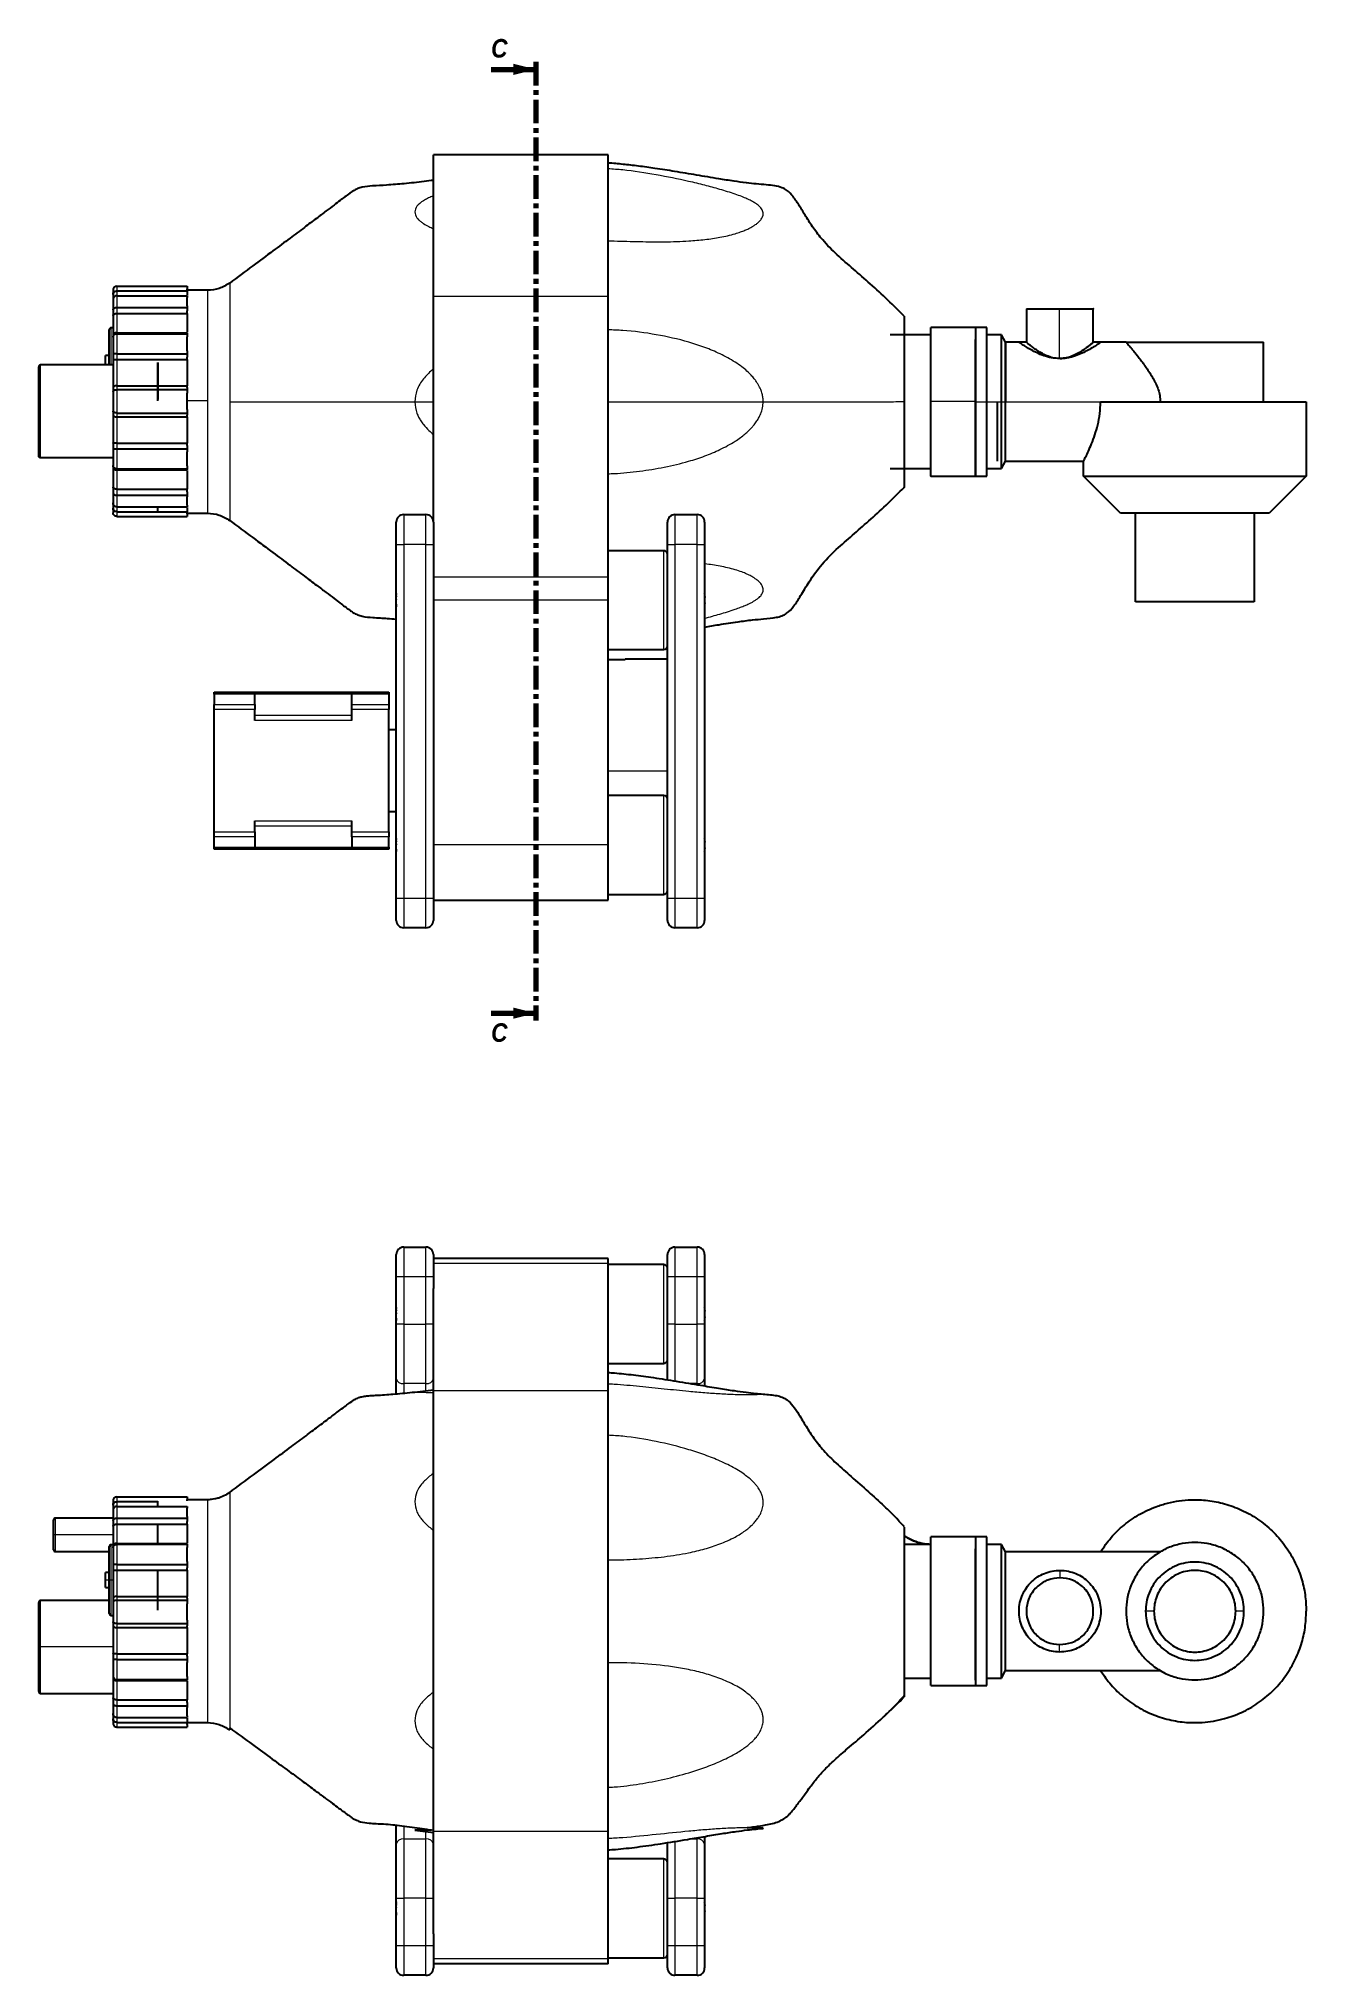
# Model space of a CAD drawing. Header units: millimetres. Extents: x 147 to 1155, y 137 to 770.
# Drawn here: x 147 to 488, y 249 to 770 of the extents above; entities that cross this region are included whole.
import ezdxf

# ---------------------------------------------------------------- set-up
doc = ezdxf.new("R2010")
doc.units = ezdxf.units.MM
doc.linetypes.add('SLD-Solid', pattern=[0])
doc.linetypes.add('SLD-Thin-Thick-Chain', pattern=[10.16, 6.35, -1.27, 1.27, -1.27])
doc.layers.add('CHEIA', color=7, linetype='Continuous')
doc.styles.add('SLDTEXTSTYLE0', font='GOTHICBI.TTF', dxfattribs={"width": 0.913})

msp = doc.modelspace()

# ---------------------------------------------------------------- texts
at = {"color": 7, "linetype": 'Continuous', "char_height": 5, "attachment_point": 1, "style": 'SLDTEXTSTYLE0'}
for insert in [(268.949, 770.223), (268.949, 505.277)]:
    msp.add_mtext('C', dxfattribs=dict(at, insert=insert))

# ---------------------------------------------------------------- linework, layer by layer
at = {"color": 7, "linetype": 'SLD-Solid', "lineweight": 100}
for p, q in [((268.949, 762.047), (280.949, 762.047)), ((268.949, 507.999), (280.949, 507.999))]:
    msp.add_line(p, q, dxfattribs=at)
at = {"color": 7, "linetype": 'SLD-Thin-Thick-Chain', "lineweight": 100}
msp.add_line((280.949, 764.047), (280.949, 505.999), dxfattribs=at)
at = {"color": 8, "linetype": 'SLD-Solid', "lineweight": 18}
for p, q in [((168.169, 703.673), (168.169, 702.4)), ((168.169, 701.094), (168.169, 697.951)), ((300.416, 700.885), (253.416, 700.885)), ((168.169, 697.951), (168.169, 696.328)), ((421.978, 684.2), (421.978, 697.582)), ((168.169, 691.169), (168.169, 690.905)), ((168.169, 690.905), (168.169, 685.461)), ((168.169, 685.461), (168.169, 683.924)), ((168.169, 676.876), (168.169, 675.836)), ((168.169, 675.836), (168.169, 669.549)), ((192.622, 672.803), (187.169, 672.803)), ((248.376, 672.572), (253.416, 672.572)), ((387.346, 672.729), (399.374, 672.729)), ((399.374, 672.582), (402.374, 672.582)), ((402.374, 672.582), (406.374, 672.582)), ((406.374, 672.582), (407.374, 672.582)), ((407.374, 672.582), (432.997, 672.582)), ((168.169, 669.549), (168.169, 668.51)), ((168.169, 661.462), (168.169, 659.925)), ((168.169, 659.925), (168.169, 654.48)), ((168.169, 654.48), (168.169, 654.217)), ((168.169, 649.057), (168.169, 647.434)), ((168.169, 647.434), (168.169, 644.291)), ((168.169, 642.986), (168.169, 641.712)), ((245.416, 642.192), (245.416, 634.192)), ((251.416, 634.192), (251.416, 642.192)), ((318.416, 642.192), (318.416, 634.192)), ((324.416, 634.192), (324.416, 642.192)), ((243.416, 634.192), (245.416, 634.192)), ((245.416, 634.192), (245.416, 538.972)), ((251.416, 634.192), (245.416, 634.192)), ((251.416, 538.972), (251.416, 634.192)), ((251.416, 634.192), (253.416, 634.192)), ((315.416, 605.892), (315.416, 632.492)), ((316.416, 634.192), (318.416, 634.192)), ((324.416, 634.192), (318.416, 634.192)), ((318.416, 634.192), (318.416, 538.972)), ((324.416, 634.192), (326.416, 634.192)), ((324.416, 538.972), (324.416, 634.192)), ((300.416, 625.351), (253.416, 625.351)), ((300.416, 619.192), (253.416, 619.192)), ((304.993, 603.073), (300.416, 603.073)), ((205.376, 593.836), (194.416, 593.836)), ((194.416, 591.118), (205.376, 591.118)), ((205.376, 589.704), (194.416, 589.704)), ((231.416, 593.836), (205.376, 593.836)), ((241.416, 593.836), (231.416, 593.836)), ((231.416, 591.118), (241.416, 591.118)), ((241.416, 589.704), (231.416, 589.704)), ((205.376, 588.218), (231.416, 588.218)), ((231.416, 586.804), (205.376, 586.804)), ((300.416, 573.272), (316.416, 573.272)), ((315.416, 539.972), (315.416, 566.572)), ((205.376, 559.739), (231.416, 559.739)), ((231.416, 558.325), (205.376, 558.325)), ((194.416, 556.839), (205.376, 556.839)), ((205.376, 555.425), (194.416, 555.425)), ((194.416, 552.707), (205.376, 552.707)), ((205.376, 552.707), (231.416, 552.707)), ((231.416, 556.839), (241.416, 556.839)), ((241.416, 555.425), (231.416, 555.425)), ((231.416, 552.707), (241.416, 552.707)), ((300.416, 553.272), (253.416, 553.272)), ((243.416, 538.972), (245.416, 538.972)), ((245.416, 538.972), (251.416, 538.972)), ((245.416, 538.972), (245.416, 530.972)), ((251.416, 530.972), (251.416, 538.972)), ((251.416, 538.972), (253.416, 538.972)), ((316.416, 538.972), (318.416, 538.972)), ((318.416, 538.972), (318.416, 530.972)), ((318.416, 538.972), (324.416, 538.972)), ((324.416, 538.972), (326.416, 538.972)), ((324.416, 530.972), (324.416, 538.972)), ((245.416, 445.013), (245.416, 437.013)), ((251.416, 437.013), (251.416, 445.013)), ((318.416, 445.013), (318.416, 437.013)), ((324.416, 437.013), (324.416, 445.013)), ((300.416, 440.581), (253.416, 440.581)), ((315.416, 413.713), (315.416, 440.313)), ((245.416, 437.013), (243.416, 437.013)), ((251.416, 437.013), (245.416, 437.013)), ((245.416, 437.013), (245.416, 424.281)), ((253.416, 437.013), (251.416, 437.013)), ((251.416, 424.281), (251.416, 437.013)), ((318.416, 437.013), (316.416, 437.013)), ((324.416, 437.013), (318.416, 437.013)), ((318.416, 437.013), (318.416, 424.281)), ((326.416, 437.013), (324.416, 437.013)), ((324.416, 424.281), (324.416, 437.013)), ((245.416, 424.281), (243.416, 424.281)), ((245.416, 424.281), (251.416, 424.281)), ((245.416, 424.281), (245.416, 408.303)), ((253.416, 424.281), (251.416, 424.281)), ((251.416, 408.303), (251.416, 424.281)), ((318.416, 424.281), (316.416, 424.281)), ((318.416, 424.281), (324.416, 424.281)), ((318.416, 424.281), (318.416, 408.967)), ((326.416, 424.281), (324.416, 424.281)), ((324.416, 408.303), (324.416, 424.281)), ((251.416, 408.303), (245.416, 408.303)), ((245.416, 408.303), (245.416, 405.813)), ((251.416, 406.382), (251.416, 408.303)), ((324.416, 408.303), (322.544, 408.303)), ((300.416, 406.291), (253.416, 406.291)), ((168.169, 377.784), (168.169, 376.511)), ((168.169, 375.206), (168.169, 372.062)), ((168.169, 372.062), (168.169, 370.439)), ((167.169, 367.57), (151.669, 367.57)), ((168.169, 365.28), (168.169, 365.016)), ((168.169, 365.016), (168.169, 359.572)), ((166.169, 355.395), (165.169, 355.395)), ((167.169, 355.395), (166.169, 355.395)), ((167.169, 355.395), (166.669, 355.395)), ((168.169, 359.572), (168.169, 358.035)), ((422.122, 356.013), (422.138, 358.013)), ((168.169, 350.987), (168.169, 349.947)), ((168.169, 349.947), (168.169, 343.66)), ((447.374, 347.013), (445.137, 347.013)), ((471.612, 347.013), (469.374, 347.013)), ((168.169, 343.66), (168.169, 342.621)), ((167.169, 337.395), (147.669, 337.395)), ((168.169, 335.573), (168.169, 334.036)), ((168.169, 334.036), (168.169, 328.591)), ((421.962, 336.013), (421.978, 338.013)), ((168.169, 328.591), (168.169, 328.328)), ((387.346, 327.014), (399.374, 327.014)), ((168.169, 323.168), (168.169, 321.546)), ((168.169, 321.546), (168.169, 318.402)), ((168.169, 317.097), (168.169, 315.823)), ((192.622, 317.014), (187.169, 317.014)), ((245.416, 289.124), (245.416, 285.723)), ((251.416, 285.723), (251.416, 288.232)), ((300.416, 287.735), (253.416, 287.735)), ((245.416, 285.723), (245.416, 269.745)), ((245.416, 285.723), (251.416, 285.723)), ((251.416, 269.745), (251.416, 285.723)), ((318.416, 285.104), (318.416, 269.745)), ((322.561, 285.723), (324.416, 285.723)), ((324.416, 269.745), (324.416, 285.723)), ((315.416, 253.713), (315.416, 280.313)), ((243.416, 269.745), (245.416, 269.745)), ((251.416, 269.745), (245.416, 269.745)), ((245.416, 269.745), (245.416, 257.013)), ((251.416, 269.745), (253.416, 269.745)), ((251.416, 257.013), (251.416, 269.745)), ((316.416, 269.745), (318.416, 269.745)), ((324.416, 269.745), (318.416, 269.745)), ((318.416, 269.745), (318.416, 257.013)), ((324.416, 269.745), (326.416, 269.745)), ((324.416, 257.013), (324.416, 269.745)), ((243.416, 257.013), (245.416, 257.013)), ((245.416, 257.013), (251.416, 257.013)), ((245.416, 257.013), (245.416, 249.013)), ((251.416, 257.013), (253.416, 257.013)), ((251.416, 249.013), (251.416, 257.013)), ((316.416, 257.013), (318.416, 257.013)), ((318.416, 257.013), (324.416, 257.013)), ((318.416, 257.013), (318.416, 249.013)), ((324.416, 257.013), (326.416, 257.013)), ((324.416, 249.013), (324.416, 257.013)), ((300.416, 253.446), (253.416, 253.446))]:
    msp.add_line(p, q, dxfattribs=at)
at = {"color": 8, "linetype": 'SLD-Solid', "lineweight": 18, "flags": 128}
for points in [[(316.416, 409.693), (316.454, 409.422), (316.508, 409.276)], [(316.416, 284.334), (316.454, 284.605), (316.507, 284.749)]]:
    msp.add_lwpolyline(points, dxfattribs=at)
at = {"color": 8, "linetype": 'SLD-Solid', "lineweight": 18}
for centre, start, end in [((245.157, 410.065), 192.07161, 278.35378), ((251.674, 410.065), 261.64637, 347.92805), ((324.674, 410.065), 261.64629, 347.92823), ((245.157, 283.961), 81.64622, 167.92839), ((251.674, 283.961), 12.07195, 98.35363), ((324.674, 283.961), 12.07177, 98.35371)]:
    msp.add_arc(centre, 1.781, start, end, dxfattribs=at)
for points, knots in [([(300.416, 715.933), (300.968, 715.913), (303.815, 715.809), (308.888, 715.674), (315.603, 715.599), (320.732, 715.756), (324.342, 716.029), (326.483, 716.246), (328.56, 716.517), (330.603, 716.857), (332.625, 717.273), (334.468, 717.751), (336.024, 718.251), (337.245, 718.717), (338.25, 719.168), (339.078, 719.6), (339.833, 720.054), (340.507, 720.533), (341.086, 721.039), (341.636, 721.642), (342.065, 722.36), (342.22, 723.107), (342.134, 723.742), (341.911, 724.287), (341.584, 724.757), (341.204, 725.158), (340.814, 725.501), (340.334, 725.859), (339.705, 726.263), (338.868, 726.723), (337.753, 727.252), (336.325, 727.843), (333.939, 728.712), (330.614, 729.749), (326.408, 730.885), (320.719, 732.25), (313.36, 733.726), (306.086, 734.901), (301.735, 735.185), (300.416, 735.271)], [0, 0, 0, 0, 0.0168165, 0.0866114, 0.1553006, 0.2242945, 0.2473758, 0.2704903, 0.2933482, 0.31532, 0.3385612, 0.3622655, 0.3802319, 0.3957428, 0.4092556, 0.4211254, 0.431623, 0.4443966, 0.4557613, 0.4659655, 0.4834931, 0.4999177, 0.5108862, 0.5222494, 0.5342212, 0.5417805, 0.5499806, 0.5589119, 0.5686921, 0.5818733, 0.5973657, 0.6157561, 0.637868, 0.6853968, 0.7301857, 0.7763427, 0.8676111, 0.9598748, 1, 1, 1, 1]), ([(253.416, 728.008), (253.285, 727.956), (252.72, 727.728), (251.821, 727.297), (250.323, 726.468), (248.762, 725.307), (248.499, 724.192), (248.376, 723.665)], [0, 0, 0, 0, 0.047586, 0.2061416, 0.3575032, 0.6968549, 1, 1, 1, 1]), ([(248.376, 723.665), (248.49, 723.132), (248.646, 722.409), (249.424, 721.562), (250.023, 721.04), (250.923, 720.414), (252.039, 719.78), (253, 719.388), (253.416, 719.218)], [0, 0, 0, 0, 0.3023645, 0.4096928, 0.5224743, 0.6419825, 0.8450614, 1, 1, 1, 1]), ([(198.567, 704.541), (198.567, 704.541), (198.567, 704.721), (198.567, 704.083), (198.567, 702.484), (198.567, 699.483), (198.567, 695.339), (198.567, 690.225), (198.567, 684.498), (198.567, 678.541), (198.567, 674.526), (198.567, 672.576)], [0, 0, 0, 0, 0.0000482, 0.1165586, 0.2400479, 0.3686712, 0.5000241, 0.6313768, 0.7600002, 0.8834896, 1, 1, 1, 1]), ([(168.169, 702.4), (168.169, 702.177), (168.169, 701.878), (168.169, 701.255), (168.169, 701.094)], [0, 0, 0, 0, 0.742866, 1, 1, 1, 1]), ([(192.622, 702.571), (192.622, 702.468), (192.622, 702.261), (192.622, 700.514), (192.622, 697.773), (192.622, 694.047), (192.622, 689.505), (192.622, 684.315), (192.622, 678.676), (192.622, 674.761), (192.622, 672.803)], [0, 0, 0, 0, 0.12290556, 0.24820485, 0.37350395, 0.49880323, 0.62410275, 0.74940184, 0.87470095, 1, 1, 1, 1]), ([(168.169, 696.328), (168.169, 695.449), (168.169, 693.879), (168.169, 691.997), (168.169, 691.169)], [0, 0, 0, 0, 0.5600003, 1, 1, 1, 1]), ([(166.669, 682.487), (166.669, 682.654), (166.669, 683.592), (166.669, 685.389), (166.669, 687.716), (166.669, 689.792), (166.669, 691.351), (166.669, 692.315), (166.669, 692.431), (166.669, 692.487)], [0, 0, 0, 0, 0.0327508, 0.18461607, 0.34744857, 0.51637556, 0.68530247, 0.84813506, 1, 1, 1, 1]), ([(342.183, 672.572), (342.171, 672.929), (342.145, 673.658), (341.917, 674.759), (341.596, 675.721), (341.22, 676.551), (340.833, 677.265), (340.358, 678.009), (339.728, 678.856), (338.887, 679.818), (337.765, 680.906), (336.338, 682.074), (333.973, 683.713), (330.66, 685.505), (326.456, 687.255), (320.749, 689.121), (313.383, 690.737), (306.101, 691.759), (301.741, 691.887), (300.416, 691.926)], [0, 0, 0, 0, 0.0216753, 0.044193, 0.0679866, 0.0831247, 0.0994875, 0.1172627, 0.1366915, 0.1635483, 0.1947631, 0.2315125, 0.2754128, 0.3693281, 0.4596711, 0.5522977, 0.7348071, 0.9193615, 1, 1, 1, 1]), ([(168.169, 683.924), (168.169, 682.638), (168.169, 680.343), (168.169, 677.935), (168.169, 676.876)], [0, 0, 0, 0, 0.5600002, 1, 1, 1, 1]), ([(147.669, 657.487), (147.669, 657.561), (147.669, 657.714), (147.669, 658.982), (147.669, 661.034), (147.669, 663.765), (147.669, 666.832), (147.669, 669.987), (147.669, 673.143), (147.669, 676.21), (147.669, 678.941), (147.669, 680.993), (147.669, 682.261), (147.669, 682.414), (147.669, 682.487)], [0, 0, 0, 0, 0.0785035, 0.1626766, 0.2500001, 0.3373234, 0.4214964, 0.5, 0.5785036, 0.6626767, 0.75, 0.8373234, 0.9214965, 1, 1, 1, 1]), ([(253.416, 681.39), (253.276, 681.28), (252.702, 680.828), (251.796, 679.95), (250.303, 678.263), (248.751, 675.875), (248.496, 673.63), (248.376, 672.572)], [0, 0, 0, 0, 0.0509556, 0.2093205, 0.3599105, 0.6982532, 1, 1, 1, 1]), ([(192.622, 672.803), (192.622, 670.838), (192.622, 666.91), (192.622, 661.233), (192.622, 655.993), (192.622, 651.388), (192.622, 647.607), (192.622, 644.75), (192.622, 643.096), (192.622, 642.404), (192.622, 642.595), (192.622, 642.602)], [0, 0, 0, 0, 0.1244142, 0.2488284, 0.3732429, 0.4976573, 0.6220717, 0.7464861, 0.8709002, 0.9953143, 1, 1, 1, 1]), ([(198.567, 672.576), (200.717, 672.576), (204.709, 672.576), (210.257, 672.575), (214.957, 672.574), (218.887, 672.574), (222.312, 672.574), (225.214, 672.573), (227.604, 672.573), (229.33, 672.573), (230.609, 672.573), (231.561, 672.573), (232.37, 672.572), (233.502, 672.572), (235.565, 672.572), (238.911, 672.572), (243.315, 672.572), (246.594, 672.572), (248.376, 672.572)], [0, 0, 0, 0, 0.1375942, 0.2556222, 0.3556846, 0.4393817, 0.5083139, 0.5761537, 0.6265479, 0.6626212, 0.6874989, 0.7086668, 0.7229621, 0.7357887, 0.772698, 0.8304639, 0.9078619, 1, 1, 1, 1]), ([(198.567, 672.576), (198.567, 670.633), (198.567, 666.629), (198.567, 660.688), (198.567, 654.974), (198.567, 649.867), (198.567, 645.723), (198.567, 642.715), (198.567, 641.095), (198.567, 640.453), (198.567, 640.629), (198.567, 640.632)], [0, 0, 0, 0, 0.11622902, 0.23940662, 0.36770434, 0.49873898, 0.62980313, 0.75818568, 0.88149375, 0.99788553, 1, 1, 1, 1]), ([(248.376, 672.572), (248.493, 671.513), (248.651, 670.078), (249.432, 668.422), (250.033, 667.402), (250.933, 666.18), (252.046, 664.942), (253.003, 664.149), (253.416, 663.807)], [0, 0, 0, 0, 0.3027566, 0.41031121, 0.52333729, 0.64309029, 0.84608837, 1, 1, 1, 1]), ([(300.416, 653.204), (300.968, 653.217), (303.813, 653.288), (308.881, 653.832), (315.582, 654.881), (320.699, 656.113), (324.302, 657.225), (326.444, 657.971), (328.533, 658.79), (330.59, 659.709), (332.625, 660.741), (334.465, 661.824), (336.014, 662.88), (337.231, 663.828), (338.237, 664.724), (339.07, 665.571), (339.828, 666.451), (340.503, 667.375), (341.083, 668.348), (341.631, 669.513), (342.081, 670.912), (342.15, 672.031), (342.183, 672.572)], [0, 0, 0, 0, 0.0335921, 0.1732119, 0.3103989, 0.4477361, 0.4940862, 0.5403533, 0.5859631, 0.6307038, 0.6774546, 0.7246739, 0.7603891, 0.7913168, 0.8183528, 0.8421983, 0.8633939, 0.8889142, 0.9116416, 0.9320831, 0.9671477, 1, 1, 1, 1]), ([(300.416, 672.571), (301.094, 672.571), (303.706, 672.571), (308.434, 672.571), (314.893, 672.572), (321.027, 672.572), (326.542, 672.572), (330.909, 672.572), (334.666, 672.572), (337.716, 672.572), (340.132, 672.572), (341.551, 672.572), (342.183, 672.572)], [0, 0, 0, 0, 0.0483113, 0.1862126, 0.3382905, 0.5122518, 0.6283171, 0.7360555, 0.8271011, 0.8986921, 0.9548543, 1, 1, 1, 1]), ([(342.183, 672.572), (342.83, 672.572), (344.045, 672.572), (345.766, 672.572), (347.304, 672.572), (348.862, 672.572), (350.366, 672.573), (351.971, 672.573), (353.734, 672.574), (355.881, 672.574), (358.53, 672.575), (361.958, 672.575), (366.046, 672.576), (370.67, 672.577), (375.485, 672.574), (378.628, 672.614), (380.159, 672.634)], [0, 0, 0, 0, 0.0366038, 0.0687361, 0.0977226, 0.1257899, 0.1677115, 0.2214006, 0.2910673, 0.3627399, 0.443438, 0.5329359, 0.6341775, 0.7501376, 0.878306, 1, 1, 1, 1]), ([(168.169, 668.51), (168.169, 667.162), (168.169, 664.756), (168.169, 662.468), (168.169, 661.462)], [0, 0, 0, 0, 0.5599999, 1, 1, 1, 1]), ([(168.169, 654.217), (168.169, 653.168), (168.169, 651.296), (168.169, 649.741), (168.169, 649.057)], [0, 0, 0, 0, 0.56, 1, 1, 1, 1]), ([(168.169, 644.291), (168.169, 644.044), (168.169, 643.439), (168.169, 643.154), (168.169, 642.986)], [0, 0, 0, 0, 0.4076585, 1, 1, 1, 1]), ([(326.416, 614.304), (326.421, 614.305), (327.137, 614.482), (328.505, 614.848), (330.556, 615.421), (332.594, 616.035), (334.457, 616.647), (336.026, 617.214), (337.247, 617.7), (338.249, 618.145), (339.072, 618.554), (339.825, 618.977), (340.5, 619.419), (341.081, 619.887), (341.636, 620.452), (342.068, 621.139), (342.221, 621.877), (342.132, 622.518), (341.91, 623.077), (341.585, 623.57), (341.208, 623.998), (340.819, 624.368), (340.342, 624.755), (339.713, 625.193), (338.874, 625.687), (337.753, 626.239), (336.324, 626.818), (333.957, 627.596), (330.643, 628.329), (327.86, 628.791), (326.439, 628.917), (326.416, 628.919)], [0, 0, 0, 0, 0.0003381, 0.0501567, 0.0976028, 0.1484634, 0.2008511, 0.2399703, 0.2736578, 0.3029177, 0.3285222, 0.3510544, 0.3789301, 0.4036923, 0.4258742, 0.4642941, 0.5002766, 0.523875, 0.548314, 0.574052, 0.5904474, 0.6081985, 0.6275045, 0.6486228, 0.6775483, 0.7113484, 0.7513023, 0.7991847, 0.9010567, 0.9983622, 1, 1, 1, 1]), ([(300.416, 408.257), (300.968, 408.226), (303.816, 408.065), (308.886, 407.595), (315.589, 406.903), (320.708, 406.371), (324.312, 406.043), (326.455, 405.862), (328.544, 405.702), (330.602, 405.566), (332.637, 405.453), (334.477, 405.381), (336.027, 405.345), (337.244, 405.334), (338.25, 405.337), (339.081, 405.348), (339.839, 405.366), (340.513, 405.387), (341.092, 405.41), (341.638, 405.434), (342.084, 405.456), (342.151, 405.46), (342.183, 405.461)], [0, 0, 0, 0, 0.0336269, 0.1732432, 0.3104221, 0.4477546, 0.4941045, 0.5403715, 0.5859804, 0.6307214, 0.6774699, 0.7246826, 0.7604118, 0.7913434, 0.8183765, 0.8422142, 0.8633983, 0.8889123, 0.9116385, 0.9320829, 0.9671337, 1, 1, 1, 1]), ([(248.376, 405.997), (248.49, 405.993), (248.646, 405.987), (249.424, 405.965), (250.023, 405.951), (250.922, 405.935), (252.038, 405.921), (252.999, 405.928), (253.416, 405.931)], [0, 0, 0, 0, 0.30234213, 0.40971329, 0.52253724, 0.64207233, 0.84472615, 1, 1, 1, 1]), ([(300.416, 360.841), (300.964, 360.837), (303.805, 360.818), (308.869, 361.054), (315.572, 361.616), (320.686, 362.416), (324.287, 363.213), (326.43, 363.769), (328.508, 364.394), (330.556, 365.118), (332.594, 365.954), (334.457, 366.863), (336.026, 367.773), (337.247, 368.592), (338.25, 369.369), (339.073, 370.1), (339.826, 370.866), (340.5, 371.674), (341.082, 372.531), (341.636, 373.558), (342.068, 374.789), (342.221, 376.082), (342.132, 377.184), (341.91, 378.131), (341.584, 378.953), (341.208, 379.661), (340.819, 380.27), (340.342, 380.905), (339.712, 381.626), (338.873, 382.446), (337.753, 383.379), (336.323, 384.395), (333.955, 385.839), (330.651, 387.466), (326.463, 389.126), (320.761, 390.996), (313.388, 392.784), (306.097, 394.055), (301.74, 394.293), (300.416, 394.365)], [0, 0, 0, 0, 0.01666631, 0.08644772, 0.15504842, 0.22373246, 0.24676009, 0.26989383, 0.29284155, 0.31469497, 0.33812174, 0.36225245, 0.38027004, 0.39578633, 0.40926366, 0.42105765, 0.43143681, 0.44427611, 0.4556821, 0.46590038, 0.48359648, 0.50017179, 0.51104057, 0.52229738, 0.53415343, 0.54170458, 0.54988074, 0.55877347, 0.56850154, 0.58182417, 0.59739259, 0.61579604, 0.63785204, 0.68477317, 0.72959229, 0.77578176, 0.86745109, 0.95971248, 1, 1, 1, 1]), ([(253.416, 384.089), (253.281, 383.996), (252.711, 383.605), (251.809, 382.851), (250.314, 381.399), (248.76, 379.353), (248.499, 377.415), (248.376, 376.501)], [0, 0, 0, 0, 0.0491912, 0.207876, 0.3590784, 0.6975731, 1, 1, 1, 1]), ([(168.169, 376.511), (168.169, 376.288), (168.169, 375.989), (168.169, 375.366), (168.169, 375.206)], [0, 0, 0, 0, 0.74286572, 1, 1, 1, 1]), ([(192.622, 377.013), (192.622, 376.902), (192.622, 376.679), (192.622, 374.903), (192.622, 372.142), (192.622, 368.398), (192.622, 363.843), (192.622, 358.642), (192.622, 352.996), (192.622, 347.122), (192.622, 341.244), (192.622, 335.586), (192.622, 330.365), (192.622, 325.782), (192.622, 322.006), (192.622, 319.208), (192.622, 317.391), (192.622, 317.14), (192.622, 317.014)], [0, 0, 0, 0, 0.0624999, 0.1249998, 0.1874998, 0.2499999, 0.3125, 0.375, 0.4375, 0.5, 0.5624999, 0.6249999, 0.6874999, 0.7499999, 0.8125001, 0.8750001, 0.9375001, 1, 1, 1, 1]), ([(198.567, 378.972), (198.567, 378.868), (198.567, 378.654), (198.567, 376.875), (198.567, 373.926), (198.567, 369.768), (198.567, 364.658), (198.567, 358.929), (198.567, 352.973), (198.567, 347.008), (198.567, 341.044), (198.567, 335.087), (198.567, 329.361), (198.567, 324.246), (198.567, 320.115), (198.567, 317.078), (198.567, 316.077), (198.567, 315.587)], [0, 0, 0, 0, 0.0618626, 0.1274308, 0.1957249, 0.2654684, 0.3352118, 0.4035059, 0.4690741, 0.5309367, 0.5927994, 0.6583676, 0.7266617, 0.7964052, 0.8661486, 0.9344428, 1, 1, 1, 1]), ([(248.376, 376.501), (248.491, 375.579), (248.647, 374.329), (249.428, 372.88), (250.03, 371.987), (250.933, 370.919), (252.047, 369.837), (253.004, 369.154), (253.416, 368.861)], [0, 0, 0, 0, 0.3030687, 0.4106399, 0.5236969, 0.6435271, 0.8467599, 1, 1, 1, 1]), ([(151.669, 367.57), (151.669, 368.134), (151.669, 369.309), (151.669, 370.856), (151.669, 371.792), (151.669, 372.175), (151.669, 372.069), (151.669, 372.069)], [0, 0, 0, 0, 0.24009, 0.4999612, 0.7598332, 0.9999222, 1, 1, 1, 1]), ([(167.169, 370.239), (167.169, 370.281), (167.169, 370.54), (167.169, 370.556), (167.169, 370.57)], [0, 0, 0, 0, 0.1627515, 1, 1, 1, 1]), ([(168.169, 370.439), (168.169, 369.56), (168.169, 367.99), (168.169, 366.108), (168.169, 365.28)], [0, 0, 0, 0, 0.56, 1, 1, 1, 1]), ([(151.669, 367.57), (151.598, 367.57), (151.45, 367.57), (151.283, 367.57), (151.185, 367.57), (151.174, 367.57), (151.169, 367.57)], [0, 0, 0, 0, 0.27026726, 0.56243756, 0.78973578, 1, 1, 1, 1]), ([(151.669, 363.07), (151.669, 363.132), (151.669, 363.262), (151.669, 364.306), (151.669, 365.825), (151.669, 367.004), (151.669, 367.57)], [0, 0, 0, 0, 0.24010782, 0.50000006, 0.7598915, 1, 1, 1, 1]), ([(166.669, 355.395), (166.669, 356.176), (166.669, 357.794), (166.669, 360.124), (166.669, 362.2), (166.669, 363.759), (166.669, 364.723), (166.669, 364.839), (166.669, 364.895)], [0, 0, 0, 0, 0.1570071, 0.3253531, 0.4999998, 0.6746467, 0.8429926, 1, 1, 1, 1]), ([(166.669, 355.395), (166.598, 355.395), (166.45, 355.395), (166.283, 355.395), (166.185, 355.395), (166.174, 355.395), (166.169, 355.395)], [0, 0, 0, 0, 0.2702687, 0.5624384, 0.7897362, 1, 1, 1, 1]), ([(166.669, 345.895), (166.669, 345.951), (166.669, 346.068), (166.669, 347.031), (166.669, 348.591), (166.669, 350.666), (166.669, 352.997), (166.669, 354.615), (166.669, 355.395)], [0, 0, 0, 0, 0.156987, 0.325337, 0.4999881, 0.674639, 0.8429892, 1, 1, 1, 1]), ([(168.169, 358.035), (168.169, 356.749), (168.169, 354.454), (168.169, 352.046), (168.169, 350.987)], [0, 0, 0, 0, 0.56, 1, 1, 1, 1]), ([(147.669, 337.395), (147.669, 338.422), (147.669, 340.551), (147.669, 343.618), (147.669, 346.349), (147.669, 348.401), (147.669, 349.668), (147.669, 349.821), (147.669, 349.895)], [0, 0, 0, 0, 0.157007, 0.3253532, 0.5000001, 0.6746467, 0.8429928, 1, 1, 1, 1]), ([(168.169, 342.621), (168.169, 341.274), (168.169, 338.867), (168.169, 336.579), (168.169, 335.573)], [0, 0, 0, 0, 0.56000001, 1, 1, 1, 1]), ([(147.669, 337.395), (147.598, 337.395), (147.45, 337.395), (147.283, 337.395), (147.185, 337.395), (147.174, 337.395), (147.169, 337.395)], [0, 0, 0, 0, 0.270252, 0.5624259, 0.7897363, 1, 1, 1, 1]), ([(147.669, 324.895), (147.669, 324.969), (147.669, 325.122), (147.669, 326.39), (147.669, 328.442), (147.669, 331.173), (147.669, 334.239), (147.669, 336.368), (147.669, 337.395)], [0, 0, 0, 0, 0.156992, 0.3253411, 0.4999909, 0.674641, 0.8429902, 1, 1, 1, 1]), ([(300.416, 299.603), (300.968, 299.631), (303.815, 299.772), (308.888, 300.479), (315.603, 301.737), (320.732, 303.074), (324.342, 304.206), (326.483, 304.943), (328.56, 305.729), (330.603, 306.589), (332.625, 307.533), (334.468, 308.509), (336.024, 309.447), (337.245, 310.277), (338.25, 311.053), (339.078, 311.777), (339.833, 312.529), (340.507, 313.317), (341.086, 314.149), (341.636, 315.146), (342.065, 316.347), (342.22, 317.626), (342.134, 318.734), (341.911, 319.701), (341.584, 320.545), (341.204, 321.273), (340.814, 321.899), (340.334, 322.554), (339.705, 323.292), (338.868, 324.126), (337.753, 325.066), (336.325, 326.075), (333.939, 327.479), (330.614, 328.948), (326.408, 330.308), (320.719, 331.665), (313.36, 332.675), (306.086, 333.173), (301.735, 333.156), (300.416, 333.151)], [0, 0, 0, 0, 0.0168165, 0.0866114, 0.1553006, 0.2242945, 0.2473758, 0.2704903, 0.2933482, 0.31532, 0.3385612, 0.3622655, 0.3802319, 0.3957428, 0.4092556, 0.4211254, 0.431623, 0.4443966, 0.4557613, 0.4659655, 0.4834931, 0.4999177, 0.5108862, 0.5222494, 0.5342212, 0.5417805, 0.5499806, 0.5589119, 0.5686921, 0.5818733, 0.5973657, 0.6157561, 0.637868, 0.6853968, 0.7301857, 0.7763427, 0.8676111, 0.9598748, 1, 1, 1, 1]), ([(168.169, 328.328), (168.169, 327.28), (168.169, 325.407), (168.169, 323.852), (168.169, 323.168)], [0, 0, 0, 0, 0.5600003, 1, 1, 1, 1]), ([(253.416, 325.179), (253.285, 325.091), (252.72, 324.711), (251.821, 323.956), (250.323, 322.488), (248.762, 320.399), (248.499, 318.447), (248.376, 317.526)], [0, 0, 0, 0, 0.047586, 0.2061416, 0.3575032, 0.6968549, 1, 1, 1, 1]), ([(168.169, 318.402), (168.169, 318.156), (168.169, 317.551), (168.169, 317.266), (168.169, 317.097)], [0, 0, 0, 0, 0.40765883, 1, 1, 1, 1]), ([(248.376, 317.526), (248.49, 316.61), (248.646, 315.369), (249.424, 313.944), (250.023, 313.066), (250.923, 312.014), (252.039, 310.944), (253, 310.25), (253.416, 309.949)], [0, 0, 0, 0, 0.3023645, 0.4096928, 0.5224743, 0.6419825, 0.8450614, 1, 1, 1, 1]), ([(253.416, 288.096), (253.273, 288.098), (253.078, 288.101), (252.903, 288.101), (252.856, 288.1)], [0, 0, 0, 0, 0.7301973, 1, 1, 1, 1]), ([(337.852, 288.69), (337.841, 288.69), (337.396, 288.695), (336.329, 288.686), (333.979, 288.638), (330.658, 288.476), (326.456, 288.174), (320.749, 287.669), (313.383, 286.896), (306.101, 286.126), (301.741, 285.87), (300.416, 285.793)], [0, 0, 0, 0, 0.00124477, 0.046826, 0.10127656, 0.21776213, 0.32981673, 0.44470374, 0.67107468, 0.8999821, 1, 1, 1, 1])]:
    msp.add_open_spline(points, degree=3, knots=knots, dxfattribs=at)
at = {"color": 7, "linetype": 'SLD-Solid', "lineweight": 100}
for points in [[(280.949, 762.047), (274.949, 763.547), (274.949, 760.547)], [(280.949, 507.999), (274.949, 509.499), (274.949, 506.499)]]:
    msp.add_solid(points, dxfattribs=at)
at = {"layer": 'CHEIA', "color": 3}
for p, q in [((300.416, 739.075), (253.416, 739.075)), ((253.416, 700.885), (253.416, 739.075)), ((300.416, 700.885), (300.416, 739.075)), ((167.169, 702.673), (167.169, 701.461)), ((167.169, 699.991), (167.169, 697.322)), ((168.169, 703.673), (187.169, 703.673)), ((168.169, 702.4), (187.169, 702.4)), ((168.169, 701.094), (187.169, 701.094)), ((187.169, 703.673), (187.169, 702.938)), ((187.169, 702.4), (187.169, 702.938)), ((192.625, 702.582), (187.169, 702.582)), ((187.169, 701.094), (187.169, 700.62)), ((187.169, 698.426), (187.169, 700.62)), ((253.416, 640.192), (253.416, 700.885)), ((300.416, 625.351), (300.416, 700.885)), ((167.169, 697.322), (167.169, 695.778)), ((168.169, 697.951), (187.169, 697.951)), ((168.169, 696.328), (187.169, 696.328)), ((187.169, 698.426), (187.169, 697.951)), ((187.169, 697.951), (187.169, 697.014)), ((187.169, 696.328), (187.169, 697.014)), ((413.049, 697.587), (413.049, 688.582)), ((431.05, 688.575), (431.05, 697.587)), ((167.169, 692.487), (166.669, 692.487)), ((167.169, 690.245), (167.169, 689.994)), ((167.169, 689.994), (167.169, 685.372)), ((168.169, 691.169), (187.169, 691.169)), ((168.169, 690.905), (187.169, 690.905)), ((187.169, 691.057), (187.169, 691.169)), ((187.169, 691.057), (187.169, 690.905)), ((187.169, 690.905), (187.169, 690.083)), ((187.169, 686.283), (187.169, 690.083)), ((387.346, 690.582), (376.369, 690.582)), ((399.38, 692.582), (387.334, 692.582)), ((402.379, 692.582), (399.369, 692.582)), ((406.379, 690.582), (402.369, 690.582)), ((407.374, 688.582), (406.372, 690.587)), ((411.058, 688.582), (407.374, 688.582)), ((413.049, 688.582), (411.049, 688.582)), ((433.05, 688.582), (431.05, 688.582)), ((439.874, 688.582), (433.041, 688.582)), ((476.874, 672.582), (476.874, 688.582)), ((166.169, 684.987), (165.169, 684.987)), ((167.169, 685.372), (167.169, 683.909)), ((168.169, 685.461), (187.169, 685.461)), ((168.169, 683.924), (187.169, 683.924)), ((187.169, 686.283), (187.169, 685.461)), ((187.169, 685.461), (187.169, 684.573)), ((187.169, 683.924), (187.169, 684.573)), ((167.169, 682.487), (147.669, 682.487)), ((167.169, 676.351), (167.169, 675.361)), ((167.169, 675.361), (167.169, 670.024)), ((168.169, 676.876), (187.169, 676.876)), ((168.169, 675.836), (187.169, 675.836)), ((187.169, 676.436), (187.169, 676.876)), ((187.169, 676.436), (187.169, 675.836)), ((187.169, 675.836), (187.169, 674.887)), ((187.169, 670.499), (187.169, 674.887)), ((488.374, 672.582), (488.374, 652.582)), ((167.169, 670.024), (167.169, 669.035)), ((168.169, 669.549), (187.169, 669.549)), ((168.169, 668.51), (187.169, 668.51)), ((187.169, 670.499), (187.169, 669.549)), ((187.169, 669.549), (187.169, 668.949)), ((187.169, 668.51), (187.169, 668.949)), ((167.169, 657.487), (147.669, 657.487)), ((167.169, 661.477), (167.169, 660.014)), ((167.169, 660.014), (167.169, 655.391)), ((168.169, 661.462), (187.169, 661.462)), ((168.169, 659.925), (187.169, 659.925)), ((187.169, 660.812), (187.169, 661.462)), ((187.169, 660.812), (187.169, 659.925)), ((187.169, 659.925), (187.169, 659.103)), ((187.169, 655.302), (187.169, 659.103)), ((167.169, 655.391), (167.169, 655.14)), ((168.169, 654.48), (187.169, 654.48)), ((168.169, 654.217), (187.169, 654.217)), ((187.169, 655.302), (187.169, 654.48)), ((187.169, 654.48), (187.169, 654.328)), ((187.169, 654.217), (187.169, 654.328)), ((376.369, 654.582), (387.346, 654.582)), ((387.334, 652.582), (399.38, 652.582)), ((399.369, 652.582), (402.379, 652.582)), ((402.369, 654.582), (406.379, 654.582)), ((406.372, 654.577), (407.374, 656.582)), ((407.374, 656.582), (428.374, 656.582)), ((428.374, 652.582), (428.374, 656.582)), ((438.374, 642.582), (428.374, 652.582)), ((488.374, 652.582), (478.374, 642.582)), ((167.169, 649.608), (167.169, 648.063)), ((167.169, 648.063), (167.169, 645.394)), ((168.169, 649.057), (187.169, 649.057)), ((168.169, 647.434), (187.169, 647.434)), ((187.169, 648.371), (187.169, 649.057)), ((187.169, 648.371), (187.169, 647.434)), ((187.169, 647.434), (187.169, 646.96)), ((187.169, 644.766), (187.169, 646.96)), ((167.169, 643.924), (167.169, 642.712)), ((168.169, 644.291), (187.169, 644.291)), ((168.169, 642.986), (187.169, 642.986)), ((168.169, 641.712), (187.169, 641.712)), ((187.169, 644.766), (187.169, 644.291)), ((187.169, 642.448), (187.169, 642.986)), ((187.169, 642.582), (192.625, 642.582)), ((187.169, 642.448), (187.169, 641.712)), ((245.416, 642.192), (251.416, 642.192)), ((318.416, 642.192), (324.416, 642.192)), ((442.374, 618.744), (442.374, 642.582)), ((474.374, 642.582), (474.374, 618.744)), ((243.416, 634.192), (243.416, 640.192)), ((253.416, 640.192), (253.416, 634.192)), ((316.416, 634.192), (316.416, 640.192)), ((326.416, 640.192), (326.416, 634.192)), ((243.416, 538.972), (243.416, 634.192)), ((253.416, 634.192), (253.416, 538.972)), ((315.416, 632.492), (300.416, 632.492)), ((316.416, 538.972), (316.416, 634.192)), ((326.416, 634.192), (326.416, 538.972)), ((300.416, 619.192), (300.416, 625.351)), ((243.416, 619.6), (243.289, 619.605)), ((243.331, 618.196), (243.289, 618.191)), ((243.416, 620.072), (243.359, 620.078)), ((243.416, 617.704), (243.359, 617.701)), ((300.416, 553.272), (300.416, 619.192)), ((326.416, 619.537), (326.472, 619.543)), ((326.416, 618.847), (326.472, 618.84)), ((300.416, 605.892), (315.416, 605.892)), ((304.993, 603.076), (300.416, 603.076)), ((316.416, 603.272), (304.993, 603.272)), ((304.993, 603.073), (304.993, 603.07)), ((194.416, 594.422), (205.376, 594.422)), ((194.416, 593.836), (194.416, 594.422)), ((205.376, 594.422), (205.376, 593.836)), ((205.376, 594.422), (231.416, 594.422)), ((231.416, 594.422), (241.416, 594.422)), ((231.416, 593.836), (231.416, 594.422)), ((241.416, 594.422), (241.416, 593.836)), ((194.416, 593.836), (194.416, 591.118)), ((194.416, 589.704), (194.416, 591.118)), ((194.416, 556.839), (194.416, 589.704)), ((205.376, 591.118), (205.376, 593.836)), ((205.376, 591.118), (205.376, 589.704)), ((205.376, 586.804), (205.376, 589.704)), ((231.416, 591.118), (231.416, 593.836)), ((231.416, 589.704), (231.416, 591.118)), ((231.416, 586.804), (231.416, 589.704)), ((241.416, 593.836), (241.416, 591.118)), ((241.416, 591.118), (241.416, 589.704)), ((241.416, 556.839), (241.416, 589.704)), ((243.416, 584.272), (241.416, 584.272)), ((315.416, 566.572), (300.416, 566.572)), ((205.376, 556.839), (205.376, 559.739)), ((231.416, 556.839), (231.416, 559.739)), ((241.416, 562.272), (243.416, 562.272)), ((194.416, 555.425), (194.416, 556.839)), ((194.416, 552.707), (194.416, 555.425)), ((194.416, 552.122), (194.416, 552.707)), ((205.376, 556.839), (205.376, 555.425)), ((205.376, 555.425), (205.376, 552.707)), ((205.376, 552.707), (205.376, 552.122)), ((231.416, 555.425), (231.416, 556.839)), ((231.416, 555.425), (231.416, 552.707)), ((231.416, 552.122), (231.416, 552.707)), ((241.416, 556.839), (241.416, 555.425)), ((241.416, 552.707), (241.416, 555.425)), ((241.416, 552.707), (241.416, 552.122)), ((243.416, 553.68), (243.289, 553.685)), ((243.416, 554.152), (243.359, 554.158)), ((300.416, 538.372), (300.416, 553.272)), ((326.416, 553.617), (326.472, 553.623)), ((326.416, 552.927), (326.472, 552.92)), ((205.376, 552.122), (194.416, 552.122)), ((231.416, 552.122), (205.376, 552.122)), ((241.416, 552.122), (231.416, 552.122)), ((243.331, 552.276), (243.289, 552.271)), ((243.416, 551.784), (243.359, 551.781)), ((243.416, 532.972), (243.416, 538.972)), ((253.416, 538.972), (253.416, 532.972)), ((253.416, 538.372), (300.416, 538.372)), ((300.416, 539.972), (315.416, 539.972)), ((316.416, 532.972), (316.416, 538.972)), ((326.416, 538.972), (326.416, 532.972)), ((251.416, 530.972), (245.416, 530.972)), ((324.416, 530.972), (318.416, 530.972)), ((245.416, 445.013), (251.416, 445.013)), ((318.416, 445.013), (324.416, 445.013)), ((243.416, 437.013), (243.416, 443.013)), ((253.416, 443.013), (253.416, 437.013)), ((300.416, 441.913), (253.416, 441.913)), ((300.416, 440.581), (300.416, 441.913)), ((300.416, 406.291), (300.416, 440.581)), ((315.416, 440.313), (300.416, 440.313)), ((316.416, 437.013), (316.416, 443.013)), ((326.416, 443.013), (326.416, 437.013)), ((243.416, 424.281), (243.416, 437.013)), ((253.416, 437.013), (253.416, 433.843)), ((253.416, 406.291), (253.416, 433.843)), ((316.416, 424.281), (316.416, 437.013)), ((326.416, 437.013), (326.416, 424.281)), ((243.416, 427.894), (243.359, 427.9)), ((243.416, 427.422), (243.289, 427.427)), ((243.331, 426.017), (243.289, 426.013)), ((243.416, 425.526), (243.359, 425.523)), ((243.416, 409.693), (243.416, 424.281)), ((316.416, 409.693), (316.416, 424.281)), ((326.416, 427.358), (326.472, 427.365)), ((326.416, 426.668), (326.472, 426.662)), ((326.416, 424.281), (326.416, 409.693)), ((300.416, 413.713), (315.416, 413.713)), ((243.416, 405.586), (243.416, 409.693)), ((248.376, 405.997), (253.416, 406.603)), ((316.416, 409.306), (316.416, 409.693)), ((326.416, 409.693), (326.416, 407.743)), ((253.416, 287.735), (253.416, 406.291)), ((300.416, 287.735), (300.416, 406.291)), ((167.169, 376.784), (167.169, 375.572)), ((168.169, 377.784), (187.169, 377.784)), ((168.169, 376.511), (179.186, 376.511)), ((187.169, 377.784), (187.169, 377.049)), ((187.169, 376.73), (187.169, 377.049)), ((192.625, 377.013), (187.169, 377.013)), ((192.622, 377.012), (195.73, 377.573)), ((374.48, 375.571), (373.501, 376.443)), ((167.169, 372.07), (151.669, 372.07)), ((167.169, 374.102), (167.169, 371.433)), ((167.169, 371.433), (167.169, 369.889)), ((168.169, 375.206), (187.169, 375.206)), ((168.169, 372.062), (187.169, 372.062)), ((168.169, 370.439), (187.169, 370.439)), ((187.169, 375.206), (187.169, 374.731)), ((187.169, 372.537), (187.169, 374.731)), ((187.169, 372.537), (187.169, 372.062)), ((187.169, 372.062), (187.169, 371.125)), ((187.169, 370.439), (187.169, 371.125)), ((168.169, 365.28), (187.169, 365.28)), ((168.169, 365.016), (187.169, 365.016)), ((187.169, 365.168), (187.169, 365.27)), ((187.169, 365.168), (187.169, 365.016)), ((187.169, 365.016), (187.169, 364.194)), ((379.963, 369.869), (380.159, 370.059)), ((387.346, 365.013), (380.159, 365.013)), ((399.38, 367.013), (387.334, 367.013)), ((402.374, 367.013), (399.374, 367.013)), ((406.374, 365.013), (402.374, 365.013)), ((407.374, 363.013), (406.374, 365.013)), ((151.669, 363.07), (166.169, 363.07)), ((167.169, 364.895), (166.669, 364.895)), ((167.169, 364.356), (167.169, 364.105)), ((167.169, 364.105), (167.169, 359.483)), ((187.169, 360.394), (187.169, 364.194)), ((187.169, 360.394), (187.169, 359.572)), ((432.997, 363.013), (407.374, 363.013)), ((449.087, 363.013), (432.997, 363.013)), ((166.169, 357.395), (165.169, 357.395)), ((167.169, 359.483), (167.169, 358.02)), ((168.169, 359.572), (187.169, 359.572)), ((168.169, 358.035), (187.169, 358.035)), ((187.169, 359.572), (187.169, 358.684)), ((187.169, 358.035), (187.169, 358.684)), ((166.169, 349.895), (147.669, 349.895)), ((165.169, 353.395), (166.169, 353.395)), ((167.169, 350.462), (167.169, 349.473)), ((167.169, 349.473), (167.169, 344.135)), ((168.169, 350.987), (187.169, 350.987)), ((168.169, 349.947), (187.169, 349.947)), ((187.169, 350.547), (187.169, 350.987)), ((187.169, 350.547), (187.169, 349.947)), ((187.169, 349.947), (187.169, 348.998)), ((166.669, 345.895), (167.169, 345.895)), ((167.169, 344.135), (167.169, 343.146)), ((187.169, 344.61), (187.169, 348.998)), ((187.169, 344.61), (187.169, 343.66)), ((168.169, 343.66), (187.169, 343.66)), ((168.169, 342.621), (187.169, 342.621)), ((187.169, 343.66), (187.169, 343.06)), ((187.169, 342.621), (187.169, 343.06)), ((167.169, 335.588), (167.169, 334.125)), ((167.169, 334.125), (167.169, 329.502)), ((168.169, 335.573), (187.169, 335.573)), ((168.169, 334.036), (187.169, 334.036)), ((187.169, 334.923), (187.169, 335.573)), ((187.169, 334.923), (187.169, 334.036)), ((187.169, 334.036), (187.169, 333.214)), ((167.169, 329.502), (167.169, 329.252)), ((168.169, 328.591), (187.169, 328.591)), ((187.169, 329.413), (187.169, 333.214)), ((187.169, 329.413), (187.169, 328.591)), ((187.169, 328.591), (187.169, 328.439)), ((187.169, 328.328), (187.169, 328.439)), ((380.159, 329.013), (387.346, 329.013)), ((402.374, 329.013), (406.374, 329.013)), ((406.374, 329.013), (407.374, 331.013)), ((407.374, 331.013), (432.997, 331.013)), ((432.997, 331.013), (449.087, 331.013)), ((147.669, 324.895), (167.169, 324.895)), ((167.169, 323.719), (167.169, 322.174)), ((168.169, 328.328), (187.169, 328.328)), ((387.334, 327.013), (399.38, 327.013)), ((399.374, 327.013), (402.374, 327.013)), ((167.169, 322.174), (167.169, 319.506)), ((167.169, 318.035), (167.169, 316.823)), ((168.169, 323.168), (187.169, 323.168)), ((168.169, 321.546), (187.169, 321.546)), ((168.169, 318.402), (187.169, 318.402)), ((187.169, 322.483), (187.169, 323.168)), ((187.169, 322.483), (187.169, 321.546)), ((187.169, 321.546), (187.169, 321.071)), ((187.169, 318.877), (187.169, 321.071)), ((187.169, 318.877), (187.169, 318.402)), ((168.169, 317.097), (187.169, 317.097)), ((168.169, 315.823), (187.169, 315.823)), ((187.169, 316.559), (187.169, 317.097)), ((187.169, 316.559), (187.169, 315.823)), ((187.322, 317.013), (192.625, 317.013)), ((243.416, 284.334), (243.416, 289.305)), ((248.376, 288.029), (253.416, 287.419)), ((253.416, 260.183), (253.416, 287.735)), ((300.416, 253.446), (300.416, 287.735)), ((243.416, 269.745), (243.416, 284.334)), ((316.416, 284.334), (316.416, 284.705)), ((316.416, 269.745), (316.416, 284.334)), ((326.416, 286.359), (326.416, 284.334)), ((326.416, 284.334), (326.416, 269.745)), ((315.416, 280.313), (300.416, 280.313)), ((243.416, 267.422), (243.289, 267.427)), ((243.331, 266.017), (243.289, 266.013)), ((243.416, 267.894), (243.359, 267.9)), ((243.416, 257.013), (243.416, 269.745)), ((316.416, 257.013), (316.416, 269.745)), ((326.416, 269.745), (326.416, 257.013)), ((326.416, 267.358), (326.472, 267.365)), ((326.416, 266.668), (326.472, 266.662)), ((243.416, 265.526), (243.359, 265.523)), ((243.416, 251.013), (243.416, 257.013)), ((253.416, 260.183), (253.416, 257.013)), ((253.416, 257.013), (253.416, 251.013)), ((316.416, 251.013), (316.416, 257.013)), ((326.416, 257.013), (326.416, 251.013)), ((300.416, 252.113), (253.416, 252.113)), ((300.416, 253.713), (315.416, 253.713)), ((300.416, 252.113), (300.416, 253.446)), ((251.416, 249.013), (245.416, 249.013)), ((324.416, 249.013), (318.416, 249.013))]:
    msp.add_line(p, q, dxfattribs=at)
at = {"layer": 'CHEIA', "color": 3, "flags": 128}
for points in [[(243.416, 620.969), (243.415, 620.966), (243.324, 620.504)], [(243.324, 617.879), (243.415, 617.417), (243.416, 617.414)], [(243.416, 555.049), (243.415, 555.046), (243.324, 554.584)], [(243.324, 551.959), (243.415, 551.497), (243.416, 551.494)], [(243.416, 428.791), (243.415, 428.788), (243.324, 428.326)], [(243.324, 425.7), (243.415, 425.238), (243.416, 425.236)], [(243.416, 268.791), (243.415, 268.788), (243.324, 268.326)], [(243.324, 265.7), (243.415, 265.238), (243.416, 265.236)]]:
    msp.add_lwpolyline(points, dxfattribs=at)
at = {"layer": 'CHEIA', "color": 3}
for centre, radius, start, end in [((245.416, 640.192), 2, 90, 180), ((251.416, 640.192), 2, 0, 90), ((318.416, 640.192), 2, 90, 180), ((324.416, 640.192), 2, 0, 90), ((315.416, 631.492), 1, 0, 90), ((246.217, 620.023), 2.932, 167.02053, 176.70743), ((318.945, 619.176), 7.671, 11.14745, 13.14768), ((320.586, 619.717), 5.961, 2.3038, 9.09267), ((243.547, 620.272), 0.27, 197.416, 226.01803), ((251.17, 619.328), 7.885, 174.23456, 177.98635), ((248.436, 619.831), 5.151, 182.50917, 187.1296), ((248.488, 618.548), 5.204, 170.25062, 177.46967), ((251.162, 619.054), 7.878, 182.01246, 187.90923), ((243.506, 618.129), 0.225, 143.69591, 163.99821), ((246.217, 618.36), 2.932, 183.29264, 192.97945), ((246.134, 619.158), 2.923, 158.41365, 161.64843), ((244.02, 618.668), 1.008, 126.83535, 130.952), ((248.815, 619.257), 5.605, 193.26768, 196.06992), ((250.964, 619.183), 7.748, 191.02481, 193.02527), ((325.803, 618.964), 0.885, 40.86975, 46.16852), ((325.802, 619.42), 0.886, 313.83499, 319.12673), ((318.939, 619.208), 7.678, 346.85319, 348.85168), ((324.371, 620.112), 2.177, 344.85804, 355.92638), ((324.371, 618.272), 2.177, 4.07352, 15.14207), ((320.586, 618.666), 5.961, 350.90737, 357.69616), ((315.416, 606.892), 1, 270, 0), ((315.416, 565.572), 1, 0, 90), ((246.217, 554.103), 2.932, 167.02053, 176.70743), ((243.547, 554.353), 0.27, 197.41753, 226.01482), ((251.17, 553.408), 7.885, 174.23456, 177.98635), ((248.435, 553.911), 5.151, 182.50904, 187.12973), ((248.488, 552.628), 5.204, 170.25068, 177.46968), ((251.162, 553.134), 7.878, 182.01243, 187.9093), ((246.138, 553.237), 2.927, 158.41617, 161.64679), ((244.024, 552.743), 1.015, 126.84931, 130.93804), ((318.943, 553.256), 7.674, 11.14779, 13.14735), ((325.803, 553.044), 0.885, 40.86975, 46.16852), ((325.803, 553.499), 0.885, 313.83148, 319.13025), ((320.586, 553.797), 5.961, 2.3038, 9.09267), ((324.371, 554.192), 2.177, 344.85804, 355.92638), ((324.371, 552.352), 2.177, 4.07362, 15.14196), ((243.506, 552.209), 0.225, 143.69591, 163.99821), ((246.217, 552.44), 2.932, 183.29257, 192.97947), ((248.815, 553.337), 5.606, 193.2676, 196.0698), ((250.964, 553.263), 7.748, 191.02481, 193.02527), ((318.943, 553.287), 7.674, 346.85265, 348.85221), ((320.586, 552.746), 5.961, 350.90733, 357.6962), ((315.416, 540.972), 1, 270, 0), ((245.416, 532.972), 2, 180, 270), ((251.416, 532.972), 2, 270, 0), ((318.416, 532.972), 2, 180, 270), ((324.416, 532.972), 2, 270, 0), ((245.416, 443.013), 2, 90, 180), ((251.416, 443.013), 2, 0, 90), ((318.416, 443.013), 2, 90, 180), ((324.416, 443.013), 2, 0, 90), ((315.416, 439.313), 1, 360, 90), ((246.217, 427.845), 2.932, 167.02043, 176.70742), ((243.547, 428.094), 0.27, 197.41547, 226.01688), ((251.169, 427.15), 7.885, 174.23452, 177.9864), ((246.134, 426.98), 2.923, 158.41365, 161.64843), ((318.952, 426.999), 7.665, 11.14683, 13.14865), ((320.586, 427.539), 5.961, 2.30376, 9.09265), ((324.371, 427.933), 2.177, 344.85809, 355.92616), ((248.438, 427.653), 5.154, 182.51036, 187.1284), ((248.488, 426.37), 5.204, 170.25055, 177.46981), ((251.162, 426.876), 7.877, 182.01238, 187.9094), ((243.505, 425.951), 0.225, 143.66526, 164.0265), ((246.217, 426.181), 2.932, 183.29255, 192.97936), ((244.023, 426.486), 1.013, 126.8449, 130.94245), ((248.818, 427.079), 5.608, 193.26798, 196.06902), ((250.958, 427.003), 7.742, 191.0242, 193.02621), ((325.802, 426.785), 0.886, 40.87327, 46.16501), ((325.804, 427.24), 0.884, 313.82797, 319.13376), ((318.934, 427.031), 7.683, 346.85396, 348.85124), ((324.371, 426.093), 2.177, 4.0734, 15.14201), ((320.586, 426.487), 5.961, 350.90731, 357.69616), ((315.416, 414.713), 1, 270, 0), ((151.669, 371.57), 0.5, 90.01702, 180), ((151.669, 363.57), 0.5, 180, 270.01702), ((166.669, 364.395), 0.5, 90.01813, 180), ((147.669, 349.395), 0.5, 90.01813, 180), ((166.669, 346.395), 0.5, 180, 270.01813), ((147.669, 325.395), 0.5, 180, 270.01813), ((315.416, 279.313), 1, 360, 90), ((246.217, 267.845), 2.932, 167.02064, 176.70745), ((243.547, 268.094), 0.27, 197.41959, 226.01276), ((251.17, 267.15), 7.885, 174.2346, 177.98631), ((248.432, 267.652), 5.148, 182.50771, 187.13106), ((248.488, 266.37), 5.204, 170.2508, 177.46956), ((251.162, 266.876), 7.878, 182.01248, 187.9092), ((243.507, 265.951), 0.226, 143.72676, 163.96973), ((246.217, 266.181), 2.932, 183.29258, 192.97957), ((246.132, 266.98), 2.921, 158.41311, 161.65073), ((244.026, 266.482), 1.017, 126.85375, 130.9336), ((318.934, 266.995), 7.683, 11.14876, 13.14604), ((325.804, 266.786), 0.884, 40.86624, 46.17203), ((325.802, 267.242), 0.886, 313.83499, 319.12673), ((320.586, 267.539), 5.961, 2.30384, 9.09269), ((324.371, 267.933), 2.177, 344.85799, 355.9266), ((324.371, 266.093), 2.177, 4.07384, 15.14191), ((320.586, 266.487), 5.961, 350.90735, 357.69624), ((248.813, 267.078), 5.603, 193.26721, 196.07058), ((250.97, 267.006), 7.754, 191.02543, 193.02433), ((318.952, 267.027), 7.665, 346.85135, 348.85317), ((245.416, 251.013), 2, 180, 270), ((251.416, 251.013), 2, 270, 0), ((315.416, 254.713), 1, 270, 0), ((318.416, 251.013), 2, 180, 270), ((324.416, 251.013), 2, 270, 0)]:
    msp.add_arc(centre, radius, start, end, dxfattribs=at)
for points, knots in [([(380.159, 695.628), (378.702, 697.079), (375.718, 700.05), (371.119, 704.225), (366.53, 708.233), (362.147, 712.047), (358.473, 715.669), (355.744, 719.218), (353.742, 722.315), (352.01, 725.22), (350.428, 727.683), (348.837, 729.421), (347.083, 730.346), (345.197, 730.758), (342.873, 730.969), (340.328, 731.193), (337.436, 731.519), (334.073, 731.98), (329.608, 732.689), (324.279, 733.585), (318.557, 734.544), (313.333, 735.369), (308.716, 736.02), (304.518, 736.485), (301.794, 736.781), (300.434, 736.848), (300.416, 736.849)], [0, 0, 0, 0, 0.064666, 0.1323957, 0.1953167, 0.2562634, 0.315154, 0.3571617, 0.3967522, 0.4311048, 0.4634495, 0.4889317, 0.5039685, 0.5250436, 0.5491345, 0.5773862, 0.6053881, 0.6406449, 0.6841129, 0.7475598, 0.8106032, 0.8665546, 0.9139031, 0.9571893, 0.9994106, 1, 1, 1, 1]), ([(253.416, 732.177), (252.573, 732.062), (249.956, 731.706), (245.746, 731.295), (241.131, 730.881), (237.362, 730.678), (234.724, 730.515), (232.945, 729.966), (231.834, 729.368), (230.718, 728.578), (229.58, 727.731), (228.175, 726.67), (226.507, 725.406), (224.382, 723.798), (221.731, 721.798), (218.486, 719.359), (214.582, 716.436), (209.953, 712.984), (204.536, 708.958), (200.651, 706.083), (198.567, 704.541)], [0, 0, 0, 0, 0.0402398, 0.1250276, 0.2002558, 0.259422, 0.3040112, 0.3245827, 0.3470215, 0.3634013, 0.3892935, 0.4141773, 0.4467557, 0.4883705, 0.5403392, 0.6039567, 0.6804942, 0.7712004, 0.8773014, 1, 1, 1, 1]), ([(198.567, 704.541), (197.655, 703.976), (195.83, 702.845), (193.692, 702.67), (192.622, 702.582)], [0, 0, 0, 0, 0.4999994, 1, 1, 1, 1]), ([(168.169, 703.673), (168.014, 703.652), (167.705, 703.609), (167.382, 703.326), (167.2, 703.003), (167.179, 702.783), (167.169, 702.673)], [0, 0, 0, 0, 0.27907, 0.5587194, 0.7793348, 1, 1, 1, 1]), ([(167.169, 701.461), (167.169, 701.481), (167.17, 701.54), (167.184, 701.642), (167.21, 701.734), (167.231, 701.788), (167.237, 701.803), (167.239, 701.808), (167.286, 701.92), (167.395, 702.079), (167.597, 702.239), (167.774, 702.33), (167.966, 702.388), (168.102, 702.396), (168.169, 702.4)], [0, 0, 0, 0, 0.0420408, 0.1252218, 0.2157229, 0.2402651, 0.247163, 0.2492567, 0.2504464, 0.499616, 0.6294937, 0.7498484, 0.8765949, 1, 1, 1, 1]), ([(167.169, 701.461), (167.169, 701.235), (167.169, 700.917), (167.169, 700.198), (167.169, 699.991)], [0, 0, 0, 0, 0.7122148, 1, 1, 1, 1]), ([(168.169, 701.094), (168.014, 701.071), (167.705, 701.024), (167.382, 700.712), (167.2, 700.355), (167.179, 700.112), (167.169, 699.991)], [0, 0, 0, 0, 0.2790693, 0.5587173, 0.7793364, 1, 1, 1, 1]), ([(187.169, 702.4), (187.169, 702.184), (187.169, 701.921), (187.169, 701.367), (187.169, 701.269)], [0, 0, 0, 0, 0.8235665, 1, 1, 1, 1]), ([(167.169, 697.322), (167.185, 697.41), (167.219, 697.586), (167.471, 697.793), (167.804, 697.926), (168.047, 697.943), (168.169, 697.951)], [0, 0, 0, 0, 0.2800163, 0.5597855, 0.7800053, 1, 1, 1, 1]), ([(167.169, 695.778), (167.169, 695.789), (167.17, 695.824), (167.184, 695.884), (167.21, 695.938), (167.231, 695.97), (167.237, 695.979), (167.239, 695.982), (167.287, 696.048), (167.395, 696.141), (167.597, 696.234), (167.774, 696.288), (167.966, 696.322), (168.102, 696.326), (168.169, 696.328)], [0, 0, 0, 0, 0.0420409, 0.1252204, 0.2157226, 0.2402658, 0.2471628, 0.2492571, 0.2504455, 0.4996143, 0.6294942, 0.749848, 0.8765946, 1, 1, 1, 1]), ([(167.169, 695.778), (167.169, 694.845), (167.169, 693.179), (167.169, 691.141), (167.169, 690.245)], [0, 0, 0, 0, 0.5599999, 1, 1, 1, 1]), ([(187.169, 696.328), (187.169, 695.45), (187.169, 693.932), (187.169, 692.111), (187.169, 691.344)], [0, 0, 0, 0, 0.57837288, 1, 1, 1, 1]), ([(380.159, 695.624), (380.159, 695.542), (380.159, 695.377), (380.159, 694.022), (380.159, 691.898), (380.159, 689.021), (380.159, 685.511), (380.159, 681.508), (380.159, 677.159), (380.159, 674.142), (380.159, 672.634)], [0, 0, 0, 0, 0.1240457, 0.2491804, 0.3743206, 0.4994545, 0.6245891, 0.7497251, 0.874863, 1, 1, 1, 1]), ([(413.062, 697.582), (413.172, 697.582), (413.341, 697.582), (414.438, 697.582), (415.587, 697.582), (417.02, 697.582), (419.106, 697.582), (420.847, 697.582), (421.978, 697.582)], [0, 0, 0, 0, 0.2356182, 0.3651725, 0.4974761, 0.6297801, 0.7593342, 1, 1, 1, 1]), ([(421.978, 697.582), (423.111, 697.582), (424.854, 697.582), (426.96, 697.582), (428.406, 697.582), (429.599, 697.582), (430.643, 697.582), (431.252, 697.582), (431.042, 697.582), (431.037, 697.582)], [0, 0, 0, 0, 0.23826027, 0.36651998, 0.49750157, 0.62848317, 0.75674292, 0.99500327, 1, 1, 1, 1]), ([(166.669, 692.487), (166.598, 692.479), (166.45, 692.46), (166.283, 692.325), (166.185, 692.157), (166.174, 692.042), (166.169, 691.987)], [0, 0, 0, 0, 0.2702687, 0.5624384, 0.7897362, 1, 1, 1, 1]), ([(166.169, 682.487), (166.169, 682.654), (166.169, 683.552), (166.169, 685.263), (166.169, 687.467), (166.169, 689.434), (166.169, 690.911), (166.169, 691.824), (166.169, 691.934), (166.169, 691.987)], [0, 0, 0, 0, 0.0345075, 0.186097, 0.3486337, 0.5172539, 0.6858741, 0.8484109, 1, 1, 1, 1]), ([(168.169, 691.169), (168.102, 691.165), (167.966, 691.158), (167.774, 691.1), (167.597, 691.01), (167.395, 690.852), (167.286, 690.696), (167.238, 690.582), (167.231, 690.567), (167.21, 690.512), (167.184, 690.422), (167.17, 690.323), (167.169, 690.264), (167.169, 690.245)], [0, 0, 0, 0, 0.1233956, 0.2501515, 0.3704814, 0.5003827, 0.7495512, 0.7507506, 0.7597672, 0.784317, 0.8747764, 0.9579506, 1, 1, 1, 1]), ([(167.169, 689.994), (167.185, 690.122), (167.219, 690.376), (167.471, 690.677), (167.804, 690.869), (168.047, 690.893), (168.169, 690.905)], [0, 0, 0, 0, 0.28001743, 0.55978549, 0.78000587, 1, 1, 1, 1]), ([(387.346, 672.729), (387.346, 674.035), (387.346, 676.648), (387.346, 680.41), (387.346, 683.871), (387.346, 686.902), (387.346, 689.384), (387.346, 691.211), (387.346, 692.369), (387.346, 692.505), (387.346, 692.573)], [0, 0, 0, 0, 0.1253863, 0.2507726, 0.3761577, 0.5015405, 0.6269237, 0.7523122, 0.8776959, 1, 1, 1, 1]), ([(399.374, 692.569), (399.374, 692.514), (399.374, 692.399), (399.374, 691.324), (399.374, 689.506), (399.374, 686.928), (399.374, 683.75), (399.374, 680.179), (399.374, 676.46), (399.374, 673.948), (399.374, 672.729)], [0, 0, 0, 0, 0.11236142, 0.23643747, 0.36567183, 0.49764873, 0.62962556, 0.75886, 0.882936, 1, 1, 1, 1]), ([(399.374, 672.582), (399.374, 673.802), (399.374, 676.315), (399.374, 680.038), (399.374, 683.64), (399.374, 686.769), (399.374, 688.699), (399.374, 689.337), (399.374, 689.345)], [0, 0, 0, 0, 0.1840814, 0.3791893, 0.5824089, 0.7899408, 0.9974727, 1, 1, 1, 1]), ([(402.374, 672.582), (402.374, 673.801), (402.374, 676.314), (402.374, 680.042), (402.374, 683.626), (402.374, 686.824), (402.374, 688.996), (402.374, 690.371), (402.374, 691.461), (402.374, 692.384), (402.374, 692.517), (402.374, 692.582)], [0, 0, 0, 0, 0.1164967, 0.2399716, 0.36858, 0.4999174, 0.6312549, 0.6956332, 0.7600283, 0.8835032, 1, 1, 1, 1]), ([(406.374, 672.582), (406.374, 673.679), (406.374, 675.941), (406.374, 679.296), (406.374, 682.522), (406.374, 685.4), (406.374, 687.741), (406.374, 689.401), (406.374, 690.403), (406.374, 690.523), (406.374, 690.582)], [0, 0, 0, 0, 0.116516, 0.2400113, 0.3686407, 0.4999999, 0.6313591, 0.7599886, 0.883484, 1, 1, 1, 1]), ([(407.374, 672.582), (407.374, 673.557), (407.374, 675.568), (407.374, 678.55), (407.374, 681.417), (407.374, 683.976), (407.374, 686.054), (407.374, 687.54), (407.374, 688.397), (407.374, 688.671), (407.374, 688.397), (407.374, 687.54), (407.374, 686.054), (407.374, 683.976), (407.374, 681.417), (407.374, 678.55), (407.374, 675.568), (407.374, 673.557), (407.374, 672.582)], [0, 0, 0, 0, 0.0582579, 0.1200056, 0.1843204, 0.25, 0.3156796, 0.3799943, 0.441742, 0.5, 0.558258, 0.6200057, 0.6843204, 0.75, 0.8156796, 0.8799944, 0.9417421, 1, 1, 1, 1]), ([(421.962, 684.2), (421.22, 684.25), (419.741, 684.348), (417.688, 684.952), (415.862, 685.712), (414.257, 686.555), (412.9, 687.359), (411.86, 688.032), (411.174, 688.494), (411.096, 688.549), (411.058, 688.575)], [0, 0, 0, 0, 0.1247436, 0.2485162, 0.3727688, 0.4962046, 0.6235258, 0.7512575, 0.8781676, 1, 1, 1, 1]), ([(421.978, 684.2), (421.369, 684.249), (420.148, 684.347), (418.472, 684.958), (416.984, 685.718), (415.676, 686.554), (414.568, 687.353), (413.717, 688.027), (413.152, 688.496), (413.088, 688.55), (413.056, 688.576)], [0, 0, 0, 0, 0.1228578, 0.2463525, 0.3718509, 0.4970989, 0.6258958, 0.7540007, 0.8798344, 1, 1, 1, 1]), ([(433.041, 688.575), (433.044, 688.577), (433.121, 688.63), (432.841, 688.436), (432.185, 687.996), (431.098, 687.295), (429.722, 686.488), (428.097, 685.646), (426.255, 684.899), (424.187, 684.316), (422.706, 684.239), (421.962, 684.2)], [0, 0, 0, 0, 0.0050864, 0.1307225, 0.2564054, 0.3828859, 0.5089896, 0.6312126, 0.7540459, 0.876397, 1, 1, 1, 1]), ([(422.122, 684.2), (422.731, 684.249), (423.951, 684.347), (425.628, 684.958), (427.116, 685.718), (428.424, 686.554), (429.531, 687.352), (430.388, 688.031), (430.935, 688.486), (431.115, 688.635), (430.905, 688.46), (430.331, 687.984), (429.451, 687.29), (428.325, 686.486), (427.001, 685.653), (425.5, 684.904), (423.81, 684.315), (422.588, 684.238), (421.978, 684.2)], [0, 0, 0, 0, 0.061154, 0.122625, 0.1850934, 0.2474372, 0.3115474, 0.3753133, 0.4379486, 0.5001025, 0.5622354, 0.624934, 0.6887556, 0.752911, 0.8152421, 0.8775533, 0.9388464, 1, 1, 1, 1]), ([(439.874, 688.582), (439.889, 688.565), (439.919, 688.531), (440.152, 688.261), (440.514, 687.84), (440.993, 687.275), (441.589, 686.566), (442.257, 685.758), (443.019, 684.82), (443.822, 683.797), (444.675, 682.663), (445.559, 681.429), (446.409, 680.153), (447.222, 678.791), (447.937, 677.406), (448.55, 675.884), (448.995, 674.269), (449.056, 673.146), (449.087, 672.582)], [0, 0, 0, 0, 0.06161744, 0.12436031, 0.18470471, 0.24780027, 0.30818445, 0.37297125, 0.43162892, 0.49870477, 0.56152116, 0.62409644, 0.69450667, 0.75081406, 0.81368215, 0.87583071, 0.93757572, 1, 1, 1, 1]), ([(439.874, 688.582), (439.934, 688.582), (440.058, 688.582), (441.087, 688.582), (442.794, 688.582), (445.2, 688.582), (448.158, 688.582), (451.474, 688.582), (454.922, 688.582), (458.374, 688.582), (461.827, 688.582), (465.275, 688.582), (468.591, 688.582), (471.548, 688.582), (473.955, 688.582), (475.661, 688.582), (476.691, 688.582), (476.814, 688.582), (476.874, 688.582)], [0, 0, 0, 0, 0.058258, 0.1200057, 0.1843204, 0.25, 0.3156796, 0.3799943, 0.4417419, 0.5, 0.5582581, 0.6200057, 0.6843205, 0.75, 0.8156797, 0.8799943, 0.941742, 1, 1, 1, 1]), ([(165.169, 682.487), (165.169, 682.653), (165.169, 683.063), (165.169, 683.764), (165.169, 684.437), (165.169, 684.902), (165.169, 684.96), (165.169, 684.987)], [0, 0, 0, 0, 0.1402106, 0.3466538, 0.570106, 0.7935572, 1, 1, 1, 1]), ([(168.169, 685.461), (168.014, 685.459), (167.705, 685.455), (167.382, 685.43), (167.2, 685.401), (167.179, 685.382), (167.169, 685.372)], [0, 0, 0, 0, 0.2790702, 0.5587189, 0.7793358, 1, 1, 1, 1]), ([(167.169, 683.909), (167.169, 683.909), (167.17, 683.91), (167.184, 683.912), (167.21, 683.914), (167.231, 683.915), (167.237, 683.915), (167.239, 683.915), (167.287, 683.917), (167.395, 683.92), (167.597, 683.922), (167.774, 683.923), (167.966, 683.923), (168.102, 683.924), (168.169, 683.924)], [0, 0, 0, 0, 0.0420407, 0.1252212, 0.2157243, 0.240265, 0.2471631, 0.2492575, 0.2504457, 0.4996151, 0.6294939, 0.7498484, 0.8765947, 1, 1, 1, 1]), ([(167.169, 683.909), (167.169, 682.534), (167.169, 680.078), (167.169, 677.49), (167.169, 676.351)], [0, 0, 0, 0, 0.5600001, 1, 1, 1, 1]), ([(179.186, 683.164), (179.186, 681.459), (179.186, 678.209), (179.186, 674.782), (179.186, 673.153)], [0, 0, 0, 0, 0.5246748, 1, 1, 1, 1]), ([(179.186, 672.803), (179.186, 674.638), (179.186, 678.186), (179.186, 681.542), (179.186, 683.162)], [0, 0, 0, 0, 0.517349, 1, 1, 1, 1]), ([(187.169, 683.924), (187.169, 682.638), (187.169, 680.343), (187.169, 677.935), (187.169, 676.876)], [0, 0, 0, 0, 0.5600002, 1, 1, 1, 1]), ([(147.669, 682.487), (147.598, 682.479), (147.45, 682.46), (147.283, 682.325), (147.185, 682.157), (147.174, 682.042), (147.169, 681.987)], [0, 0, 0, 0, 0.270252, 0.5624259, 0.7897363, 1, 1, 1, 1]), ([(147.169, 657.987), (147.169, 658.058), (147.169, 658.205), (147.169, 659.422), (147.169, 661.392), (147.169, 664.014), (147.169, 666.958), (147.169, 669.987), (147.169, 673.017), (147.169, 675.961), (147.169, 678.583), (147.169, 680.552), (147.169, 681.77), (147.169, 681.917), (147.169, 681.987)], [0, 0, 0, 0, 0.0785035, 0.1626766, 0.25, 0.3373234, 0.4214964, 0.5, 0.5785034, 0.6626766, 0.75, 0.8373234, 0.9214965, 1, 1, 1, 1]), ([(168.169, 676.876), (168.102, 676.874), (167.966, 676.869), (167.774, 676.836), (167.597, 676.785), (167.395, 676.695), (167.286, 676.606), (167.238, 676.542), (167.231, 676.533), (167.21, 676.502), (167.184, 676.451), (167.17, 676.395), (167.169, 676.362), (167.169, 676.351)], [0, 0, 0, 0, 0.1233958, 0.2501512, 0.3704813, 0.5003847, 0.7495555, 0.7507524, 0.7597682, 0.7843198, 0.874779, 0.9579548, 1, 1, 1, 1]), ([(167.169, 675.361), (167.185, 675.428), (167.219, 675.56), (167.471, 675.717), (167.804, 675.817), (168.047, 675.83), (168.169, 675.836)], [0, 0, 0, 0, 0.2800139, 0.5597853, 0.7800049, 1, 1, 1, 1]), ([(380.159, 672.634), (380.159, 671.128), (380.159, 668.116), (380.159, 663.767), (380.159, 659.759), (380.159, 656.236), (380.159, 653.353), (380.159, 651.171), (380.159, 649.92), (380.159, 649.395), (380.159, 649.541), (380.159, 649.544)], [0, 0, 0, 0, 0.1246624, 0.2493247, 0.3739912, 0.4986534, 0.6233139, 0.747978, 0.8726424, 0.9973072, 1, 1, 1, 1]), ([(387.346, 652.595), (387.346, 652.59), (387.346, 652.463), (387.346, 652.925), (387.346, 654.026), (387.346, 655.933), (387.346, 658.451), (387.346, 661.523), (387.346, 665.015), (387.346, 668.801), (387.346, 671.42), (387.346, 672.729)], [0, 0, 0, 0, 0.0046451, 0.1290662, 0.2534864, 0.3779068, 0.5023228, 0.6267414, 0.7511635, 0.8755821, 1, 1, 1, 1]), ([(399.374, 672.729), (399.374, 671.509), (399.374, 668.995), (399.374, 665.259), (399.374, 661.662), (399.374, 658.443), (399.374, 655.826), (399.374, 653.924), (399.374, 652.891), (399.374, 652.48), (399.374, 652.59), (399.374, 652.594)], [0, 0, 0, 0, 0.1159734, 0.2388932, 0.3669235, 0.4976708, 0.6284178, 0.7564481, 0.8793681, 0.9953412, 1, 1, 1, 1]), ([(399.374, 652.582), (399.374, 652.646), (399.374, 652.78), (399.374, 653.893), (399.374, 655.738), (399.374, 658.339), (399.374, 661.537), (399.374, 665.122), (399.374, 668.849), (399.374, 671.362), (399.374, 672.582)], [0, 0, 0, 0, 0.116516, 0.2400113, 0.3686408, 0.4999999, 0.6313592, 0.7599886, 0.8834838, 1, 1, 1, 1]), ([(402.374, 652.582), (402.374, 652.646), (402.374, 652.78), (402.374, 653.893), (402.374, 655.738), (402.374, 658.339), (402.374, 661.014), (402.374, 663.366), (402.374, 665.77), (402.374, 668.849), (402.374, 671.362), (402.374, 672.582)], [0, 0, 0, 0, 0.1164968, 0.2399717, 0.3685799, 0.4999173, 0.631255, 0.6956331, 0.7600283, 0.8835031, 1, 1, 1, 1]), ([(405.138, 672.582), (405.138, 670.569), (405.138, 667.473), (405.138, 663.748), (405.138, 661.184), (405.138, 659.119), (405.138, 657.124), (405.138, 656.795), (405.138, 656.582)], [0, 0, 0, 0, 0.239457, 0.3683606, 0.5000001, 0.6316394, 0.7605432, 1, 1, 1, 1]), ([(406.374, 654.582), (406.374, 654.64), (406.374, 654.76), (406.374, 655.762), (406.374, 657.422), (406.374, 659.764), (406.374, 662.641), (406.374, 665.868), (406.374, 669.222), (406.374, 671.484), (406.374, 672.582)], [0, 0, 0, 0, 0.116516, 0.2400113, 0.3686408, 0.5, 0.6313591, 0.7599887, 0.883484, 1, 1, 1, 1]), ([(407.374, 656.582), (407.374, 656.633), (407.374, 656.74), (407.374, 657.631), (407.374, 659.107), (407.374, 661.188), (407.374, 663.746), (407.374, 666.614), (407.374, 669.595), (407.374, 671.606), (407.374, 672.582)], [0, 0, 0, 0, 0.116516, 0.24001127, 0.36864073, 0.4999999, 0.63135923, 0.75998852, 0.88348389, 1, 1, 1, 1]), ([(428.374, 656.582), (428.408, 656.644), (428.475, 656.768), (428.986, 657.746), (429.713, 659.232), (430.588, 661.208), (431.491, 663.595), (432.287, 666.34), (432.876, 669.376), (432.957, 671.513), (432.997, 672.582)], [0, 0, 0, 0, 0.1248509, 0.2496985, 0.3747629, 0.4997439, 0.6248676, 0.7500855, 0.8750111, 1, 1, 1, 1]), ([(432.997, 672.582), (433.903, 672.582), (435.74, 672.582), (439.286, 672.582), (443.35, 672.582), (447.842, 672.582), (452.558, 672.582), (456.772, 672.582), (460.381, 672.582), (463.409, 672.582), (466.985, 672.582), (471.044, 672.582), (475.376, 672.582), (479.3, 672.582), (482.636, 672.582), (485.258, 672.582), (487.083, 672.582), (488.179, 672.582), (488.31, 672.582), (488.374, 672.582)], [0, 0, 0, 0, 0.0613787, 0.1244951, 0.1885644, 0.2527275, 0.3161179, 0.3779295, 0.4166213, 0.4560079, 0.4960386, 0.5586066, 0.6230207, 0.6884492, 0.7539775, 0.8186831, 0.8817108, 0.9423352, 1, 1, 1, 1]), ([(168.169, 669.549), (168.014, 669.559), (167.705, 669.58), (167.382, 669.714), (167.2, 669.868), (167.179, 669.972), (167.169, 670.024)], [0, 0, 0, 0, 0.2790701, 0.5587197, 0.7793364, 1, 1, 1, 1]), ([(167.169, 669.035), (167.169, 669.023), (167.17, 668.99), (167.184, 668.934), (167.21, 668.883), (167.231, 668.852), (167.237, 668.844), (167.239, 668.842), (167.286, 668.779), (167.395, 668.69), (167.597, 668.6), (167.774, 668.549), (167.966, 668.516), (168.102, 668.512), (168.169, 668.51)], [0, 0, 0, 0, 0.0420412, 0.1252209, 0.2157242, 0.2402661, 0.2471632, 0.2492565, 0.2504468, 0.4996156, 0.6294951, 0.7498487, 0.8765947, 1, 1, 1, 1]), ([(167.169, 669.035), (167.169, 667.586), (167.169, 664.999), (167.169, 662.553), (167.169, 661.477)], [0, 0, 0, 0, 0.5599999, 1, 1, 1, 1]), ([(187.169, 668.51), (187.169, 667.162), (187.169, 664.756), (187.169, 662.468), (187.169, 661.462)], [0, 0, 0, 0, 0.5599999, 1, 1, 1, 1]), ([(147.669, 657.487), (147.598, 657.496), (147.45, 657.515), (147.283, 657.65), (147.185, 657.818), (147.174, 657.932), (147.169, 657.987)], [0, 0, 0, 0, 0.2702534, 0.5624268, 0.7897367, 1, 1, 1, 1]), ([(168.169, 661.462), (168.102, 661.462), (167.966, 661.462), (167.774, 661.462), (167.597, 661.464), (167.395, 661.466), (167.286, 661.468), (167.238, 661.47), (167.231, 661.471), (167.21, 661.472), (167.184, 661.473), (167.17, 661.475), (167.169, 661.476), (167.169, 661.477)], [0, 0, 0, 0, 0.1233959, 0.2501515, 0.3704809, 0.5003855, 0.7495547, 0.7507526, 0.7597676, 0.784319, 0.8747788, 0.9579546, 1, 1, 1, 1]), ([(167.169, 660.014), (167.185, 660.001), (167.219, 659.976), (167.471, 659.947), (167.804, 659.928), (168.047, 659.926), (168.169, 659.925)], [0, 0, 0, 0, 0.2800149, 0.5597857, 0.7800053, 1, 1, 1, 1]), ([(168.169, 654.48), (168.014, 654.5), (167.705, 654.539), (167.382, 654.796), (167.2, 655.091), (167.179, 655.291), (167.169, 655.391)], [0, 0, 0, 0, 0.2790708, 0.5587194, 0.779338, 1, 1, 1, 1]), ([(167.169, 655.14), (167.169, 655.121), (167.17, 655.063), (167.184, 654.963), (167.21, 654.873), (167.231, 654.819), (167.237, 654.804), (167.239, 654.8), (167.286, 654.69), (167.395, 654.533), (167.597, 654.375), (167.774, 654.286), (167.966, 654.228), (168.102, 654.22), (168.169, 654.217)], [0, 0, 0, 0, 0.0420405, 0.12522, 0.2157228, 0.2402629, 0.2471615, 0.2492561, 0.2504459, 0.4996152, 0.6294953, 0.7498495, 0.8765944, 1, 1, 1, 1]), ([(167.169, 655.14), (167.169, 654.006), (167.169, 651.98), (167.169, 650.333), (167.169, 649.608)], [0, 0, 0, 0, 0.5600006, 1, 1, 1, 1]), ([(187.169, 654.042), (187.169, 653.054), (187.169, 651.244), (187.169, 649.741), (187.169, 649.057)], [0, 0, 0, 0, 0.5453698, 1, 1, 1, 1]), ([(428.374, 652.582), (428.472, 652.582), (428.672, 652.582), (430.341, 652.582), (433.109, 652.582), (437.011, 652.582), (441.808, 652.582), (447.184, 652.582), (452.776, 652.582), (458.374, 652.582), (463.973, 652.582), (469.564, 652.582), (474.941, 652.582), (479.738, 652.582), (483.64, 652.582), (486.407, 652.582), (488.077, 652.582), (488.277, 652.582), (488.374, 652.582)], [0, 0, 0, 0, 0.058258, 0.1200057, 0.1843204, 0.25, 0.3156796, 0.3799943, 0.441742, 0.5, 0.558258, 0.6200057, 0.6843204, 0.75, 0.8156796, 0.8799943, 0.941742, 1, 1, 1, 1]), ([(168.169, 649.057), (168.102, 649.059), (167.966, 649.064), (167.774, 649.098), (167.597, 649.151), (167.395, 649.244), (167.286, 649.338), (167.238, 649.406), (167.231, 649.415), (167.21, 649.447), (167.184, 649.501), (167.17, 649.561), (167.169, 649.596), (167.169, 649.608)], [0, 0, 0, 0, 0.1233959, 0.25015094, 0.37048116, 0.50038461, 0.74955513, 0.75075211, 0.75976887, 0.78431854, 0.87477973, 0.95795381, 1, 1, 1, 1]), ([(167.169, 648.063), (167.185, 647.975), (167.219, 647.8), (167.471, 647.592), (167.804, 647.459), (168.047, 647.443), (168.169, 647.434)], [0, 0, 0, 0, 0.2800154, 0.559785, 0.780005, 1, 1, 1, 1]), ([(326.416, 611.934), (327.689, 612.148), (330.683, 612.649), (334.98, 613.325), (338.995, 613.833), (342.457, 614.173), (345.127, 614.356), (347.232, 614.894), (348.901, 615.777), (350.594, 617.691), (352.439, 620.65), (354.793, 624.592), (358.022, 629.075), (362.287, 633.245), (366.77, 637.136), (371.282, 641.084), (375.8, 645.192), (378.73, 648.111), (380.159, 649.535)], [0, 0, 0, 0, 0.0560281, 0.131721, 0.1887955, 0.2315931, 0.2827333, 0.304624, 0.3253739, 0.3636772, 0.4133969, 0.4770352, 0.5628294, 0.6522878, 0.7350465, 0.8205515, 0.9124385, 1, 1, 1, 1]), ([(168.169, 644.291), (168.014, 644.315), (167.705, 644.362), (167.382, 644.674), (167.2, 645.031), (167.179, 645.273), (167.169, 645.394)], [0, 0, 0, 0, 0.2790705, 0.5587196, 0.7793377, 1, 1, 1, 1]), ([(167.169, 645.394), (167.169, 645.092), (167.169, 644.394), (167.169, 644.094), (167.169, 643.924)], [0, 0, 0, 0, 0.4328921, 1, 1, 1, 1]), ([(168.169, 642.986), (168.102, 642.989), (167.966, 642.997), (167.774, 643.055), (167.597, 643.146), (167.395, 643.306), (167.286, 643.465), (167.238, 643.581), (167.231, 643.596), (167.21, 643.652), (167.184, 643.743), (167.17, 643.845), (167.169, 643.904), (167.169, 643.924)], [0, 0, 0, 0, 0.12339584, 0.25015135, 0.37048104, 0.5003844, 0.74955395, 0.75075132, 0.75976777, 0.78431819, 0.87477823, 0.95795406, 1, 1, 1, 1]), ([(168.169, 641.712), (168.014, 641.733), (167.705, 641.776), (167.382, 642.059), (167.2, 642.383), (167.179, 642.602), (167.169, 642.712)], [0, 0, 0, 0, 0.27907, 0.5587194, 0.7793348, 1, 1, 1, 1]), ([(179.186, 642.986), (179.186, 643.021), (179.186, 643.159), (179.186, 643.807), (179.186, 644.291)], [0, 0, 0, 0, 0.2529489, 1, 1, 1, 1]), ([(187.169, 644.116), (187.169, 643.934), (187.169, 643.399), (187.169, 643.15), (187.169, 642.986)], [0, 0, 0, 0, 0.3389814, 1, 1, 1, 1]), ([(192.622, 642.582), (193.692, 642.494), (195.83, 642.318), (197.655, 641.187), (198.567, 640.622)], [0, 0, 0, 0, 0.5000006, 1, 1, 1, 1]), ([(478.374, 642.582), (478.309, 642.582), (478.176, 642.582), (477.063, 642.582), (475.218, 642.582), (472.617, 642.582), (469.419, 642.582), (465.834, 642.582), (462.107, 642.582), (458.374, 642.582), (454.642, 642.582), (450.914, 642.582), (447.33, 642.582), (444.132, 642.582), (441.531, 642.582), (439.686, 642.582), (438.573, 642.582), (438.439, 642.582), (438.374, 642.582)], [0, 0, 0, 0, 0.058258, 0.1200056, 0.1843204, 0.2499999, 0.3156795, 0.3799944, 0.4417419, 0.5, 0.5582581, 0.6200057, 0.6843204, 0.75, 0.8156796, 0.8799943, 0.941742, 1, 1, 1, 1]), ([(198.567, 640.622), (200.651, 639.081), (204.536, 636.205), (209.953, 632.179), (214.582, 628.727), (218.486, 625.804), (221.731, 623.365), (224.382, 621.365), (226.507, 619.757), (228.175, 618.493), (229.58, 617.432), (230.718, 616.585), (231.834, 615.795), (232.945, 615.197), (234.744, 614.642), (237.438, 614.481), (240.497, 614.322), (242.597, 614.133), (243.416, 614.059)], [0, 0, 0, 0, 0.1458472, 0.2719655, 0.3797848, 0.4707621, 0.5463818, 0.6081551, 0.657621, 0.6963459, 0.7259243, 0.7567014, 0.7761715, 0.8028436, 0.8272963, 0.881447, 0.9537443, 1, 1, 1, 1]), ([(474.374, 618.744), (474.322, 618.744), (474.216, 618.744), (473.325, 618.744), (471.849, 618.744), (469.768, 618.744), (467.21, 618.744), (464.342, 618.744), (461.36, 618.744), (458.374, 618.744), (455.388, 618.744), (452.406, 618.744), (449.539, 618.744), (446.981, 618.744), (444.9, 618.744), (443.423, 618.744), (442.533, 618.744), (442.426, 618.744), (442.374, 618.744)], [0, 0, 0, 0, 0.058258, 0.1200056, 0.1843204, 0.25, 0.3156796, 0.3799943, 0.4417421, 0.5, 0.5582579, 0.6200058, 0.6843204, 0.75, 0.8156796, 0.8799943, 0.941742, 1, 1, 1, 1]), ([(300.416, 411.264), (301.001, 411.224), (303.279, 411.07), (307.364, 410.618), (312.906, 409.875), (318.933, 408.914), (324.769, 407.933), (329.954, 407.065), (334.054, 406.414), (337.383, 405.958), (339.993, 405.661), (341.512, 405.523), (342.183, 405.461)], [0, 0, 0, 0, 0.0417477, 0.1623544, 0.2921646, 0.4394011, 0.5962976, 0.7130902, 0.8132493, 0.8915247, 0.9520422, 1, 1, 1, 1]), ([(198.567, 378.972), (200.716, 380.563), (204.709, 383.518), (210.257, 387.641), (214.957, 391.148), (218.887, 394.092), (222.311, 396.667), (225.214, 398.859), (227.604, 400.669), (229.33, 401.975), (230.765, 403.044), (231.994, 403.926), (233.295, 404.524), (234.489, 404.844), (235.745, 405.009), (237.124, 405.094), (239.584, 405.215), (243.358, 405.498), (246.611, 405.822), (248.376, 405.997)], [0, 0, 0, 0, 0.1375869, 0.2556087, 0.3556658, 0.4393586, 0.5082871, 0.5761233, 0.6265149, 0.6625863, 0.6874627, 0.7186338, 0.7401959, 0.7607421, 0.7819827, 0.8052951, 0.831824, 0.9087284, 1, 1, 1, 1]), ([(342.183, 405.461), (342.83, 405.406), (344.045, 405.301), (345.766, 405.083), (347.304, 404.677), (348.862, 403.818), (350.366, 402.18), (351.971, 399.728), (353.734, 396.75), (355.881, 393.446), (358.53, 390.058), (361.959, 386.666), (366.044, 383.075), (370.398, 379.317), (373.305, 376.635), (374.701, 375.348)], [0, 0, 0, 0, 0.0427038, 0.0801911, 0.1140082, 0.1467531, 0.1956614, 0.2582983, 0.3395757, 0.4231933, 0.5173405, 0.621754, 0.7398686, 0.8751547, 1, 1, 1, 1]), ([(168.169, 377.784), (168.014, 377.763), (167.705, 377.72), (167.382, 377.438), (167.2, 377.114), (167.179, 376.894), (167.169, 376.784)], [0, 0, 0, 0, 0.2790705, 0.5587192, 0.7793361, 1, 1, 1, 1]), ([(167.169, 375.572), (167.169, 375.592), (167.17, 375.651), (167.184, 375.753), (167.21, 375.845), (167.231, 375.9), (167.237, 375.914), (167.239, 375.919), (167.287, 376.031), (167.395, 376.19), (167.597, 376.35), (167.774, 376.441), (167.966, 376.5), (168.102, 376.507), (168.169, 376.511)], [0, 0, 0, 0, 0.0420412, 0.125221, 0.2157243, 0.2402642, 0.2471633, 0.2492567, 0.2504449, 0.4996158, 0.6294939, 0.7498487, 0.8765948, 1, 1, 1, 1]), ([(167.169, 375.572), (167.169, 375.346), (167.169, 375.029), (167.169, 374.309), (167.169, 374.102)], [0, 0, 0, 0, 0.71221533, 1, 1, 1, 1]), ([(179.186, 375.206), (179.186, 375.781), (179.186, 376.483), (179.186, 376.62), (179.186, 376.645)], [0, 0, 0, 0, 0.8184063, 1, 1, 1, 1]), ([(198.567, 378.972), (197.537, 378.349), (195.697, 377.235), (193.562, 377.081), (192.622, 377.013)], [0, 0, 0, 0, 0.5599993, 1, 1, 1, 1]), ([(380.159, 369.68), (379.265, 370.69), (377.405, 372.789), (375.48, 374.62), (374.48, 375.571)], [0, 0, 0, 0, 0.480796, 1, 1, 1, 1]), ([(432.997, 363.013), (433.903, 364.314), (435.74, 366.951), (439.286, 370.319), (443.35, 373.141), (447.348, 375.016), (451, 376.153), (454.174, 376.776), (457.8, 377.09), (461.916, 376.92), (466.5, 376.022), (471.043, 374.355), (475.376, 371.901), (479.3, 368.709), (482.636, 364.898), (485.258, 360.636), (487.083, 356.121), (488.179, 351.551), (488.31, 348.5), (488.374, 347.013)], [0, 0, 0, 0, 0.0613779, 0.1244936, 0.1885621, 0.2527244, 0.2949969, 0.3367759, 0.3780009, 0.4360152, 0.4960448, 0.5586121, 0.6230254, 0.688453, 0.7539806, 0.8186854, 0.8817122, 0.9423359, 1, 1, 1, 1]), ([(151.169, 367.57), (151.169, 368.073), (151.169, 369.12), (151.169, 370.47), (151.169, 371.398), (151.169, 371.514), (151.169, 371.57)], [0, 0, 0, 0, 0.2401087, 0.5000001, 0.759892, 1, 1, 1, 1]), ([(168.169, 375.206), (168.014, 375.182), (167.705, 375.135), (167.382, 374.823), (167.2, 374.466), (167.179, 374.223), (167.169, 374.102)], [0, 0, 0, 0, 0.2790702, 0.5587189, 0.7793358, 1, 1, 1, 1]), ([(167.169, 371.433), (167.185, 371.521), (167.219, 371.697), (167.471, 371.904), (167.804, 372.037), (168.047, 372.054), (168.169, 372.062)], [0, 0, 0, 0, 0.2800173, 0.5597853, 0.7800059, 1, 1, 1, 1]), ([(167.169, 369.889), (167.169, 369.901), (167.17, 369.935), (167.184, 369.996), (167.21, 370.049), (167.231, 370.081), (167.237, 370.09), (167.239, 370.093), (167.286, 370.159), (167.395, 370.252), (167.597, 370.345), (167.774, 370.399), (167.966, 370.433), (168.102, 370.437), (168.169, 370.439)], [0, 0, 0, 0, 0.04204437, 0.1252236, 0.21572613, 0.24026627, 0.24716476, 0.24925943, 0.25044922, 0.49961788, 0.62949502, 0.74984884, 0.87659475, 1, 1, 1, 1]), ([(179.186, 365.188), (179.186, 366.309), (179.186, 368.322), (179.186, 369.789), (179.186, 370.439)], [0, 0, 0, 0, 0.55697771, 1, 1, 1, 1]), ([(187.169, 370.439), (187.169, 369.561), (187.169, 368.043), (187.169, 366.223), (187.169, 365.455)], [0, 0, 0, 0, 0.5783726, 1, 1, 1, 1]), ([(151.169, 363.57), (151.169, 363.625), (151.169, 363.741), (151.169, 364.669), (151.169, 366.019), (151.169, 367.067), (151.169, 367.57)], [0, 0, 0, 0, 0.2401081, 0.5, 0.7598915, 1, 1, 1, 1]), ([(167.169, 369.889), (167.169, 368.956), (167.169, 367.29), (167.169, 365.253), (167.169, 364.356)], [0, 0, 0, 0, 0.5599999, 1, 1, 1, 1]), ([(168.169, 365.28), (168.102, 365.276), (167.966, 365.269), (167.774, 365.211), (167.597, 365.121), (167.395, 364.964), (167.286, 364.807), (167.238, 364.693), (167.231, 364.678), (167.21, 364.624), (167.184, 364.534), (167.17, 364.434), (167.169, 364.376), (167.169, 364.356)], [0, 0, 0, 0, 0.123396, 0.2501519, 0.37048104, 0.50038617, 0.7495549, 0.75075188, 0.75976864, 0.78431833, 0.87477865, 0.95795612, 1, 1, 1, 1]), ([(167.169, 364.105), (167.185, 364.233), (167.219, 364.487), (167.471, 364.788), (167.804, 364.981), (168.047, 365.004), (168.169, 365.016)], [0, 0, 0, 0, 0.2800163, 0.5597855, 0.7800053, 1, 1, 1, 1]), ([(380.159, 370.059), (380.159, 370.059), (380.159, 370.059), (380.159, 370.059), (380.159, 370.059)], [0, 0, 0, 0, 0.55779687, 1, 1, 1, 1]), ([(380.159, 369.649), (380.159, 369.642), (380.159, 369.497), (380.159, 368.402), (380.159, 366.344), (380.159, 363.449), (380.159, 359.944), (380.159, 355.939), (380.159, 351.591), (380.159, 347.067), (380.159, 342.541), (380.159, 338.186), (380.159, 334.172), (380.159, 330.649), (380.159, 327.756), (380.159, 325.614), (380.159, 324.235), (380.159, 324.056), (380.159, 323.967)], [0, 0, 0, 0, 0.0034294, 0.0698669, 0.1363064, 0.2027433, 0.2691804, 0.3356185, 0.4020573, 0.4684957, 0.5349333, 0.6013706, 0.6678107, 0.7342475, 0.8006847, 0.8671226, 0.9335615, 1, 1, 1, 1]), ([(387.346, 365.013), (386.551, 365.057), (384.945, 365.146), (382.647, 365.915), (381.017, 366.702), (380.284, 367.343), (380.159, 367.452)], [0, 0, 0, 0, 0.3078241, 0.6219385, 0.9360528, 1, 1, 1, 1]), ([(380.159, 367.451), (380.284, 367.343), (381.017, 366.702), (382.647, 365.915), (384.945, 365.146), (386.551, 365.057), (387.346, 365.013)], [0, 0, 0, 0, 0.0639472, 0.3780615, 0.6921759, 1, 1, 1, 1]), ([(387.346, 367.013), (387.346, 367.013), (387.346, 367.013), (387.346, 367.013), (387.346, 367.013)], [0, 0, 0, 0, 0.5599821, 1, 1, 1, 1]), ([(387.346, 327.013), (387.346, 327.097), (387.346, 327.266), (387.346, 328.477), (387.346, 330.348), (387.346, 332.867), (387.346, 335.928), (387.346, 339.412), (387.346, 343.188), (387.346, 347.11), (387.346, 351.029), (387.346, 354.794), (387.346, 358.26), (387.346, 361.297), (387.346, 363.787), (387.346, 365.624), (387.346, 366.799), (387.346, 366.942), (387.346, 367.013)], [0, 0, 0, 0, 0.0625007, 0.1250014, 0.1875015, 0.2500004, 0.3124996, 0.3750014, 0.4375008, 0.5000003, 0.5625008, 0.6250015, 0.6875016, 0.7500006, 0.8124997, 0.875001, 0.9375005, 1, 1, 1, 1]), ([(399.374, 367.013), (399.374, 366.957), (399.374, 366.842), (399.374, 365.756), (399.374, 363.938), (399.374, 361.36), (399.374, 358.182), (399.374, 354.611), (399.374, 350.891), (399.374, 347.161), (399.374, 343.426), (399.374, 339.691), (399.374, 336.093), (399.374, 332.876), (399.374, 330.251), (399.374, 328.38), (399.374, 327.24), (399.374, 327.088), (399.374, 327.014)], [0, 0, 0, 0, 0.058258, 0.1200056, 0.1843204, 0.25, 0.3156795, 0.3799943, 0.441742, 0.5, 0.558258, 0.6200057, 0.6843204, 0.75, 0.8156796, 0.8799943, 0.941742, 1, 1, 1, 1]), ([(402.374, 327.013), (402.374, 327.078), (402.374, 327.212), (402.374, 328.324), (402.374, 330.17), (402.374, 332.771), (402.374, 335.445), (402.374, 337.797), (402.374, 340.201), (402.374, 343.281), (402.374, 347.013), (402.374, 350.746), (402.374, 354.473), (402.374, 358.058), (402.374, 361.256), (402.374, 363.428), (402.374, 364.803), (402.374, 365.893), (402.374, 366.816), (402.374, 366.949), (402.374, 367.013)], [0, 0, 0, 0, 0.0582484, 0.1199858, 0.18429, 0.2499587, 0.3156274, 0.3478166, 0.3800141, 0.4417516, 0.5, 0.5582484, 0.6199859, 0.68429, 0.7499587, 0.8156275, 0.8478166, 0.8800142, 0.9417516, 1, 1, 1, 1]), ([(406.374, 329.013), (406.374, 329.072), (406.374, 329.192), (406.374, 330.193), (406.374, 331.854), (406.374, 334.195), (406.374, 337.073), (406.374, 340.299), (406.374, 343.654), (406.374, 347.013), (406.374, 350.373), (406.374, 353.727), (406.374, 356.953), (406.374, 359.831), (406.374, 362.172), (406.374, 363.833), (406.374, 364.835), (406.374, 364.955), (406.374, 365.013)], [0, 0, 0, 0, 0.058258, 0.1200057, 0.1843204, 0.2499999, 0.3156796, 0.3799943, 0.441742, 0.5, 0.558258, 0.6200057, 0.6843204, 0.7500001, 0.8156796, 0.8799943, 0.941742, 1, 1, 1, 1]), ([(476.874, 347.013), (476.814, 348.142), (476.691, 350.466), (475.661, 353.914), (473.955, 357.229), (471.548, 360.188), (468.591, 362.591), (465.275, 364.309), (461.827, 365.3), (458.374, 365.617), (454.922, 365.3), (451.474, 364.309), (448.158, 362.591), (445.2, 360.188), (442.794, 357.229), (441.087, 353.914), (440.058, 350.466), (439.934, 348.142), (439.874, 347.013)], [0, 0, 0, 0, 0.058258, 0.1200057, 0.1843203, 0.25, 0.3156795, 0.3799943, 0.4417419, 0.5, 0.5582581, 0.6200057, 0.6843204, 0.75, 0.8156796, 0.8799943, 0.941742, 1, 1, 1, 1]), ([(166.169, 355.395), (166.169, 356.135), (166.169, 357.667), (166.169, 359.875), (166.169, 361.842), (166.169, 363.319), (166.169, 364.232), (166.169, 364.342), (166.169, 364.395)], [0, 0, 0, 0, 0.157007, 0.3253531, 0.4999998, 0.6746467, 0.8429926, 1, 1, 1, 1]), ([(399.374, 328.44), (399.374, 329.002), (399.374, 330.147), (399.374, 332.78), (399.374, 335.966), (399.374, 339.554), (399.374, 343.281), (399.374, 347.013), (399.374, 350.747), (399.374, 354.47), (399.374, 358.072), (399.374, 361.201), (399.374, 363.131), (399.374, 363.769), (399.374, 363.776)], [0, 0, 0, 0, 0.0913325, 0.1857406, 0.2801486, 0.3725948, 0.4613511, 0.5450914, 0.6288316, 0.7175879, 0.8100342, 0.9044422, 0.9988503, 1, 1, 1, 1]), ([(407.374, 331.013), (407.374, 331.065), (407.374, 331.172), (407.374, 332.062), (407.374, 333.538), (407.374, 335.619), (407.374, 338.178), (407.374, 341.045), (407.374, 344.027), (407.374, 347.013), (407.374, 349.999), (407.374, 352.981), (407.374, 355.849), (407.374, 358.407), (407.374, 360.488), (407.374, 361.964), (407.374, 362.854), (407.374, 362.961), (407.374, 363.013)], [0, 0, 0, 0, 0.0582579, 0.1200056, 0.1843204, 0.25, 0.3156796, 0.3799943, 0.441742, 0.5, 0.558258, 0.6200057, 0.6843204, 0.75, 0.8156796, 0.8799944, 0.9417421, 1, 1, 1, 1]), ([(471.612, 347.013), (471.569, 347.821), (471.48, 349.484), (470.744, 351.951), (469.522, 354.323), (467.801, 356.44), (465.684, 358.16), (463.312, 359.389), (460.845, 360.098), (458.374, 360.324), (455.904, 360.098), (453.437, 359.389), (451.064, 358.16), (448.948, 356.44), (447.226, 354.323), (446.005, 351.951), (445.269, 349.484), (445.18, 347.821), (445.137, 347.013)], [0, 0, 0, 0, 0.058258, 0.1200056, 0.1843204, 0.2500001, 0.3156795, 0.3799943, 0.4417419, 0.5, 0.5582581, 0.6200058, 0.6843204, 0.7500001, 0.8156797, 0.8799943, 0.941742, 1, 1, 1, 1]), ([(165.169, 355.395), (165.169, 355.647), (165.169, 356.17), (165.169, 356.846), (165.169, 357.31), (165.169, 357.367), (165.169, 357.395)], [0, 0, 0, 0, 0.2401088, 0.4999994, 0.7598909, 1, 1, 1, 1]), ([(165.169, 353.395), (165.169, 353.423), (165.169, 353.481), (165.169, 353.945), (165.169, 354.62), (165.169, 355.144), (165.169, 355.395)], [0, 0, 0, 0, 0.2401091, 0.5000008, 0.7598914, 1, 1, 1, 1]), ([(166.169, 346.395), (166.169, 346.448), (166.169, 346.559), (166.169, 347.471), (166.169, 348.949), (166.169, 350.915), (166.169, 353.123), (166.169, 354.656), (166.169, 355.395)], [0, 0, 0, 0, 0.1570074, 0.3253533, 0.5000002, 0.6746469, 0.842993, 1, 1, 1, 1]), ([(168.169, 359.572), (168.014, 359.57), (167.705, 359.566), (167.382, 359.541), (167.2, 359.512), (167.179, 359.493), (167.169, 359.483)], [0, 0, 0, 0, 0.2790693, 0.5587173, 0.7793364, 1, 1, 1, 1]), ([(167.169, 358.02), (167.169, 358.02), (167.17, 358.021), (167.184, 358.024), (167.21, 358.025), (167.231, 358.026), (167.237, 358.026), (167.239, 358.026), (167.287, 358.028), (167.395, 358.031), (167.597, 358.033), (167.774, 358.034), (167.966, 358.035), (168.102, 358.035), (168.169, 358.035)], [0, 0, 0, 0, 0.0420409, 0.1252203, 0.2157225, 0.2402632, 0.2471623, 0.2492567, 0.2504438, 0.4996146, 0.6294928, 0.7498476, 0.8765947, 1, 1, 1, 1]), ([(167.169, 358.02), (167.169, 356.645), (167.169, 354.189), (167.169, 351.601), (167.169, 350.462)], [0, 0, 0, 0, 0.56, 1, 1, 1, 1]), ([(179.186, 347.256), (179.186, 349.083), (179.186, 352.776), (179.186, 356.27), (179.186, 358.035)], [0, 0, 0, 0, 0.4948285, 1, 1, 1, 1]), ([(187.169, 358.035), (187.169, 356.749), (187.169, 354.454), (187.169, 352.046), (187.169, 350.987)], [0, 0, 0, 0, 0.56, 1, 1, 1, 1]), ([(421.962, 336.013), (421.22, 336.063), (419.741, 336.162), (417.688, 336.847), (415.862, 337.841), (414.257, 339.157), (412.901, 340.778), (411.853, 342.693), (411.188, 344.835), (410.971, 347.105), (411.225, 349.369), (411.924, 351.496), (413, 353.389), (414.378, 354.988), (416.002, 356.279), (417.845, 357.247), (419.913, 357.9), (421.394, 357.976), (422.138, 358.013)], [0, 0, 0, 0, 0.062065, 0.1236469, 0.1854677, 0.246882, 0.3102295, 0.3737812, 0.4369242, 0.5000965, 0.5632234, 0.626374, 0.6899253, 0.7532873, 0.8146994, 0.8764181, 0.9378945, 1, 1, 1, 1]), ([(422.122, 356.013), (420.989, 355.902), (419.246, 355.731), (417.141, 354.626), (415.692, 353.476), (414.511, 352.043), (413.407, 349.956), (412.832, 347.087), (413.361, 344.209), (414.432, 342.105), (415.589, 340.653), (417.02, 339.48), (419.107, 338.341), (420.847, 338.142), (421.978, 338.013)], [0, 0, 0, 0, 0.11972836, 0.18418025, 0.24999992, 0.31581959, 0.3802715, 0.49999991, 0.61972835, 0.68418021, 0.74999979, 0.81581961, 0.88027135, 1, 1, 1, 1]), ([(422.138, 358.013), (422.88, 357.964), (424.359, 357.865), (426.411, 357.18), (428.238, 356.186), (429.843, 354.87), (431.198, 353.248), (432.246, 351.334), (432.912, 349.192), (433.128, 346.921), (432.875, 344.657), (432.176, 342.531), (431.1, 340.637), (429.722, 339.039), (428.098, 337.747), (426.254, 336.78), (424.187, 336.126), (422.706, 336.051), (421.962, 336.013)], [0, 0, 0, 0, 0.062065, 0.1236469, 0.1854677, 0.246882, 0.3102295, 0.3737812, 0.4369242, 0.5000965, 0.5632234, 0.626374, 0.6899253, 0.7532873, 0.8146994, 0.8764181, 0.9378945, 1, 1, 1, 1]), ([(421.978, 338.013), (423.111, 338.124), (424.854, 338.295), (426.959, 339.401), (428.408, 340.551), (429.589, 341.983), (430.693, 344.07), (431.268, 346.94), (430.739, 349.818), (429.668, 351.922), (428.511, 353.373), (427.08, 354.546), (424.993, 355.685), (423.253, 355.884), (422.122, 356.013)], [0, 0, 0, 0, 0.11972836, 0.18418025, 0.24999992, 0.31581959, 0.3802715, 0.49999991, 0.61972835, 0.68418021, 0.74999979, 0.81581961, 0.88027135, 1, 1, 1, 1]), ([(469.374, 347.013), (469.339, 347.684), (469.265, 349.066), (468.653, 351.116), (467.638, 353.088), (466.208, 354.847), (464.449, 356.276), (462.477, 357.297), (460.427, 357.886), (458.374, 358.075), (456.321, 357.886), (454.271, 357.297), (452.3, 356.276), (450.541, 354.847), (449.11, 353.088), (448.096, 351.116), (447.484, 349.066), (447.41, 347.684), (447.374, 347.013)], [0, 0, 0, 0, 0.058258, 0.1200058, 0.1843204, 0.2500001, 0.3156795, 0.3799942, 0.4417418, 0.5, 0.5582581, 0.6200058, 0.6843205, 0.75, 0.8156796, 0.8799944, 0.941742, 1, 1, 1, 1]), ([(147.169, 337.395), (147.169, 338.381), (147.169, 340.425), (147.169, 343.369), (147.169, 345.99), (147.169, 347.96), (147.169, 349.177), (147.169, 349.324), (147.169, 349.395)], [0, 0, 0, 0, 0.1570071, 0.3253532, 0.5000001, 0.6746467, 0.8429932, 1, 1, 1, 1]), ([(168.169, 350.987), (168.102, 350.985), (167.966, 350.981), (167.774, 350.947), (167.597, 350.896), (167.395, 350.807), (167.286, 350.717), (167.238, 350.653), (167.231, 350.645), (167.21, 350.614), (167.184, 350.562), (167.17, 350.506), (167.169, 350.473), (167.169, 350.462)], [0, 0, 0, 0, 0.1233958, 0.2501512, 0.3704799, 0.5003846, 0.749554, 0.7507533, 0.7597678, 0.7843163, 0.8747782, 0.9579541, 1, 1, 1, 1]), ([(168.169, 349.947), (168.014, 349.937), (167.705, 349.917), (167.382, 349.783), (167.2, 349.629), (167.179, 349.525), (167.169, 349.473)], [0, 0, 0, 0, 0.27907, 0.5587194, 0.7793348, 1, 1, 1, 1]), ([(168.169, 343.66), (168.014, 343.671), (167.705, 343.691), (167.382, 343.825), (167.2, 343.979), (167.179, 344.083), (167.169, 344.135)], [0, 0, 0, 0, 0.27907, 0.5587194, 0.7793348, 1, 1, 1, 1]), ([(432.997, 331.013), (433.903, 329.713), (435.74, 327.075), (439.286, 323.707), (443.35, 320.886), (447.842, 318.779), (452.558, 317.449), (456.772, 316.97), (460.381, 317.03), (463.409, 317.385), (466.985, 318.183), (471.044, 319.671), (475.376, 322.126), (479.3, 325.317), (482.636, 329.128), (485.258, 333.39), (487.083, 337.905), (488.179, 342.476), (488.31, 345.526), (488.374, 347.013)], [0, 0, 0, 0, 0.0613787, 0.1244951, 0.1885644, 0.2527275, 0.3161179, 0.3779295, 0.4166213, 0.4560079, 0.4960386, 0.5586066, 0.6230207, 0.6884492, 0.7539775, 0.8186831, 0.8817108, 0.9423352, 1, 1, 1, 1]), ([(439.874, 347.013), (439.934, 345.885), (440.058, 343.561), (441.087, 340.113), (442.794, 336.797), (445.2, 333.839), (448.158, 331.435), (451.474, 329.718), (454.922, 328.726), (458.374, 328.41), (461.827, 328.726), (465.275, 329.718), (468.591, 331.435), (471.548, 333.839), (473.955, 336.797), (475.661, 340.113), (476.691, 343.561), (476.814, 345.885), (476.874, 347.013)], [0, 0, 0, 0, 0.058258, 0.1200057, 0.1843204, 0.25, 0.3156796, 0.3799943, 0.4417419, 0.5, 0.5582581, 0.6200057, 0.6843205, 0.75, 0.8156797, 0.8799943, 0.941742, 1, 1, 1, 1]), ([(445.137, 347.013), (445.18, 346.206), (445.269, 344.543), (446.005, 342.076), (447.226, 339.703), (448.948, 337.586), (451.064, 335.867), (453.437, 334.638), (455.904, 333.929), (458.374, 333.702), (460.845, 333.929), (463.312, 334.638), (465.684, 335.867), (467.801, 337.586), (469.522, 339.703), (470.744, 342.076), (471.48, 344.543), (471.569, 346.206), (471.612, 347.013)], [0, 0, 0, 0, 0.058258, 0.1200057, 0.1843203, 0.2499999, 0.3156796, 0.3799942, 0.4417419, 0.5, 0.5582581, 0.6200057, 0.6843205, 0.7499999, 0.8156796, 0.8799944, 0.941742, 1, 1, 1, 1]), ([(447.374, 347.013), (447.41, 346.342), (447.484, 344.96), (448.096, 342.91), (449.11, 340.939), (450.541, 339.18), (452.3, 337.751), (454.271, 336.729), (456.321, 336.14), (458.374, 335.952), (460.427, 336.14), (462.477, 336.729), (464.449, 337.751), (466.208, 339.18), (467.638, 340.939), (468.653, 342.91), (469.265, 344.96), (469.339, 346.342), (469.374, 347.013)], [0, 0, 0, 0, 0.058258, 0.1200056, 0.1843204, 0.25, 0.3156795, 0.3799942, 0.4417419, 0.5, 0.5582582, 0.6200058, 0.6843205, 0.7499999, 0.8156796, 0.8799942, 0.941742, 1, 1, 1, 1]), ([(167.169, 343.146), (167.169, 343.135), (167.17, 343.102), (167.184, 343.045), (167.21, 342.994), (167.231, 342.964), (167.237, 342.955), (167.239, 342.953), (167.286, 342.891), (167.395, 342.801), (167.597, 342.711), (167.774, 342.66), (167.966, 342.627), (168.102, 342.623), (168.169, 342.621)], [0, 0, 0, 0, 0.0420408, 0.1252218, 0.2157229, 0.2402651, 0.247163, 0.2492567, 0.2504464, 0.499616, 0.6294937, 0.7498484, 0.8765949, 1, 1, 1, 1]), ([(167.169, 343.146), (167.169, 341.697), (167.169, 339.11), (167.169, 336.664), (167.169, 335.588)], [0, 0, 0, 0, 0.5600002, 1, 1, 1, 1]), ([(187.169, 342.621), (187.169, 341.274), (187.169, 338.867), (187.169, 336.579), (187.169, 335.573)], [0, 0, 0, 0, 0.56000001, 1, 1, 1, 1]), ([(147.169, 325.395), (147.169, 325.466), (147.169, 325.613), (147.169, 326.83), (147.169, 328.8), (147.169, 331.422), (147.169, 334.366), (147.169, 336.409), (147.169, 337.395)], [0, 0, 0, 0, 0.1570068, 0.3253533, 0.4999999, 0.6746468, 0.8429929, 1, 1, 1, 1]), ([(168.169, 335.573), (168.102, 335.573), (167.966, 335.573), (167.774, 335.574), (167.597, 335.575), (167.395, 335.577), (167.286, 335.579), (167.238, 335.581), (167.231, 335.582), (167.21, 335.583), (167.184, 335.584), (167.17, 335.586), (167.169, 335.587), (167.169, 335.588)], [0, 0, 0, 0, 0.12339616, 0.25015198, 0.37048163, 0.50038573, 0.74955648, 0.75075219, 0.75977037, 0.78431975, 0.87477967, 0.95795456, 1, 1, 1, 1]), ([(168.169, 334.036), (168.014, 334.038), (167.705, 334.042), (167.382, 334.067), (167.2, 334.095), (167.179, 334.115), (167.169, 334.125)], [0, 0, 0, 0, 0.2790693, 0.5587173, 0.7793364, 1, 1, 1, 1]), ([(167.169, 329.502), (167.185, 329.375), (167.219, 329.121), (167.471, 328.82), (167.804, 328.627), (168.047, 328.603), (168.169, 328.591)], [0, 0, 0, 0, 0.2800163, 0.5597855, 0.7800053, 1, 1, 1, 1]), ([(167.169, 329.252), (167.169, 329.232), (167.17, 329.174), (167.184, 329.074), (167.21, 328.984), (167.231, 328.93), (167.237, 328.916), (167.239, 328.911), (167.287, 328.801), (167.395, 328.644), (167.597, 328.486), (167.774, 328.397), (167.966, 328.339), (168.102, 328.332), (168.169, 328.328)], [0, 0, 0, 0, 0.0420409, 0.1252204, 0.2157226, 0.2402658, 0.2471628, 0.2492571, 0.2504455, 0.4996143, 0.6294942, 0.749848, 0.8765946, 1, 1, 1, 1]), ([(167.169, 329.252), (167.169, 328.117), (167.169, 326.092), (167.169, 324.444), (167.169, 323.719)], [0, 0, 0, 0, 0.5599999, 1, 1, 1, 1]), ([(168.169, 323.168), (168.102, 323.17), (167.966, 323.175), (167.774, 323.209), (167.597, 323.262), (167.395, 323.356), (167.286, 323.449), (167.238, 323.517), (167.231, 323.526), (167.21, 323.559), (167.184, 323.612), (167.17, 323.672), (167.169, 323.707), (167.169, 323.719)], [0, 0, 0, 0, 0.1233956, 0.2501515, 0.3704814, 0.5003827, 0.7495512, 0.7507506, 0.7597672, 0.784317, 0.8747764, 0.9579506, 1, 1, 1, 1]), ([(187.169, 328.153), (187.169, 327.166), (187.169, 325.355), (187.169, 323.852), (187.169, 323.168)], [0, 0, 0, 0, 0.54537031, 1, 1, 1, 1]), ([(374.457, 318.456), (374.816, 318.782), (376.775, 320.558), (378.638, 322.434), (380.159, 323.967)], [0, 0, 0, 0, 0.1835291, 1, 1, 1, 1]), ([(374.48, 318.456), (375.48, 319.406), (377.405, 321.237), (379.265, 323.337), (380.159, 324.346)], [0, 0, 0, 0, 0.519204, 1, 1, 1, 1]), ([(167.169, 322.174), (167.185, 322.086), (167.219, 321.911), (167.471, 321.703), (167.804, 321.57), (168.047, 321.554), (168.169, 321.546)], [0, 0, 0, 0, 0.28001743, 0.55978549, 0.78000587, 1, 1, 1, 1]), ([(168.169, 318.402), (168.014, 318.426), (167.705, 318.473), (167.382, 318.785), (167.2, 319.142), (167.179, 319.384), (167.169, 319.506)], [0, 0, 0, 0, 0.2790702, 0.5587189, 0.7793358, 1, 1, 1, 1]), ([(167.169, 319.506), (167.169, 319.203), (167.169, 318.505), (167.169, 318.206), (167.169, 318.035)], [0, 0, 0, 0, 0.4328925, 1, 1, 1, 1]), ([(168.169, 317.097), (168.102, 317.101), (167.966, 317.108), (167.774, 317.167), (167.597, 317.258), (167.395, 317.417), (167.286, 317.576), (167.238, 317.692), (167.231, 317.707), (167.21, 317.763), (167.184, 317.854), (167.17, 317.956), (167.169, 318.016), (167.169, 318.035)], [0, 0, 0, 0, 0.1233958, 0.2501512, 0.3704813, 0.5003847, 0.7495555, 0.7507524, 0.7597682, 0.7843198, 0.874779, 0.9579548, 1, 1, 1, 1]), ([(187.169, 318.213), (187.169, 318.037), (187.169, 317.507), (187.169, 317.261), (187.169, 317.097)], [0, 0, 0, 0, 0.3328442, 1, 1, 1, 1]), ([(337.854, 288.678), (338.558, 288.791), (340.282, 289.067), (342.562, 289.428), (344.69, 289.847), (346.295, 290.349), (347.682, 291.043), (348.841, 291.951), (349.786, 292.971), (350.591, 293.983), (351.3, 294.93), (351.943, 295.759), (352.642, 296.662), (353.609, 298.022), (354.944, 299.882), (356.656, 302.102), (358.84, 304.567), (361.605, 307.185), (365.157, 310.253), (369.575, 313.994), (372.745, 316.877), (374.48, 318.456)], [0, 0, 0, 0, 0.0413475, 0.1011573, 0.142005, 0.1815003, 0.2156934, 0.2441409, 0.2694838, 0.2935322, 0.317209, 0.3409901, 0.3695068, 0.4087335, 0.4603397, 0.5259795, 0.5897464, 0.6651479, 0.7557414, 0.8662705, 1, 1, 1, 1]), ([(167.169, 316.823), (167.185, 316.684), (167.219, 316.404), (167.471, 316.074), (167.804, 315.863), (168.047, 315.836), (168.169, 315.823)], [0, 0, 0, 0, 0.2800139, 0.5597853, 0.7800049, 1, 1, 1, 1]), ([(192.622, 317.013), (193.692, 316.925), (195.83, 316.749), (197.655, 315.619), (198.567, 315.054)], [0, 0, 0, 0, 0.5000006, 1, 1, 1, 1]), ([(198.567, 315.587), (200.625, 314.09), (204.456, 311.302), (209.791, 307.404), (214.339, 304.069), (218.173, 301.247), (221.363, 298.89), (223.981, 296.949), (226.094, 295.377), (227.772, 294.128), (229.209, 293.059), (230.394, 292.187), (231.53, 291.375), (232.584, 290.752), (234.126, 290.181), (236.599, 289.88), (240.33, 289.775), (245.158, 289.271), (249.433, 288.685), (252.034, 288.227), (252.854, 288.083)], [0, 0, 0, 0, 0.1217274, 0.2266005, 0.3160523, 0.3914891, 0.454291, 0.5058123, 0.5473811, 0.5803, 0.6058466, 0.6330767, 0.6506603, 0.6726418, 0.6913391, 0.7285391, 0.790257, 0.8691003, 0.9587587, 1, 1, 1, 1]), ([(198.567, 315.587), (198.567, 315.587), (198.567, 315.049), (198.567, 315.052), (198.567, 315.054)], [0, 0, 0, 0, 0.0001778, 1, 1, 1, 1]), ([(252.856, 288.1), (252.495, 288.101), (251.745, 288.101), (250.308, 288.083), (248.75, 288.044), (248.495, 288.034), (248.376, 288.029)], [0, 0, 0, 0, 0.150005, 0.311892, 0.6756166, 1, 1, 1, 1]), ([(300.416, 282.768), (301.094, 282.813), (303.706, 282.987), (308.434, 283.536), (314.893, 284.448), (321.027, 285.464), (326.542, 286.391), (330.909, 287.117), (334.666, 287.701), (337.716, 288.108), (340.132, 288.378), (341.551, 288.507), (342.183, 288.565)], [0, 0, 0, 0, 0.0483113, 0.1862126, 0.3382905, 0.5122518, 0.6283171, 0.7360555, 0.8271011, 0.8986921, 0.9548543, 1, 1, 1, 1]), ([(342.183, 288.565), (342.171, 288.566), (342.145, 288.567), (341.917, 288.579), (341.596, 288.594), (341.22, 288.611), (340.833, 288.627), (340.358, 288.644), (339.727, 288.663), (338.901, 288.683), (338.216, 288.688), (337.852, 288.69)], [0, 0, 0, 0, 0.11186708, 0.22808184, 0.35088112, 0.42900958, 0.51345849, 0.60519704, 0.70546995, 0.84407872, 1, 1, 1, 1])]:
    msp.add_open_spline(points, degree=3, knots=knots, dxfattribs=at)

msp.set_redraw_order([(e.dxf.handle, doc.entitydb.next_handle()) for e in msp.query("TEXT MTEXT ATTDEF DIMENSION ARC_DIMENSION")])  # texts and dimensions are drawn at this point

doc.saveas('drawing.dxf')
